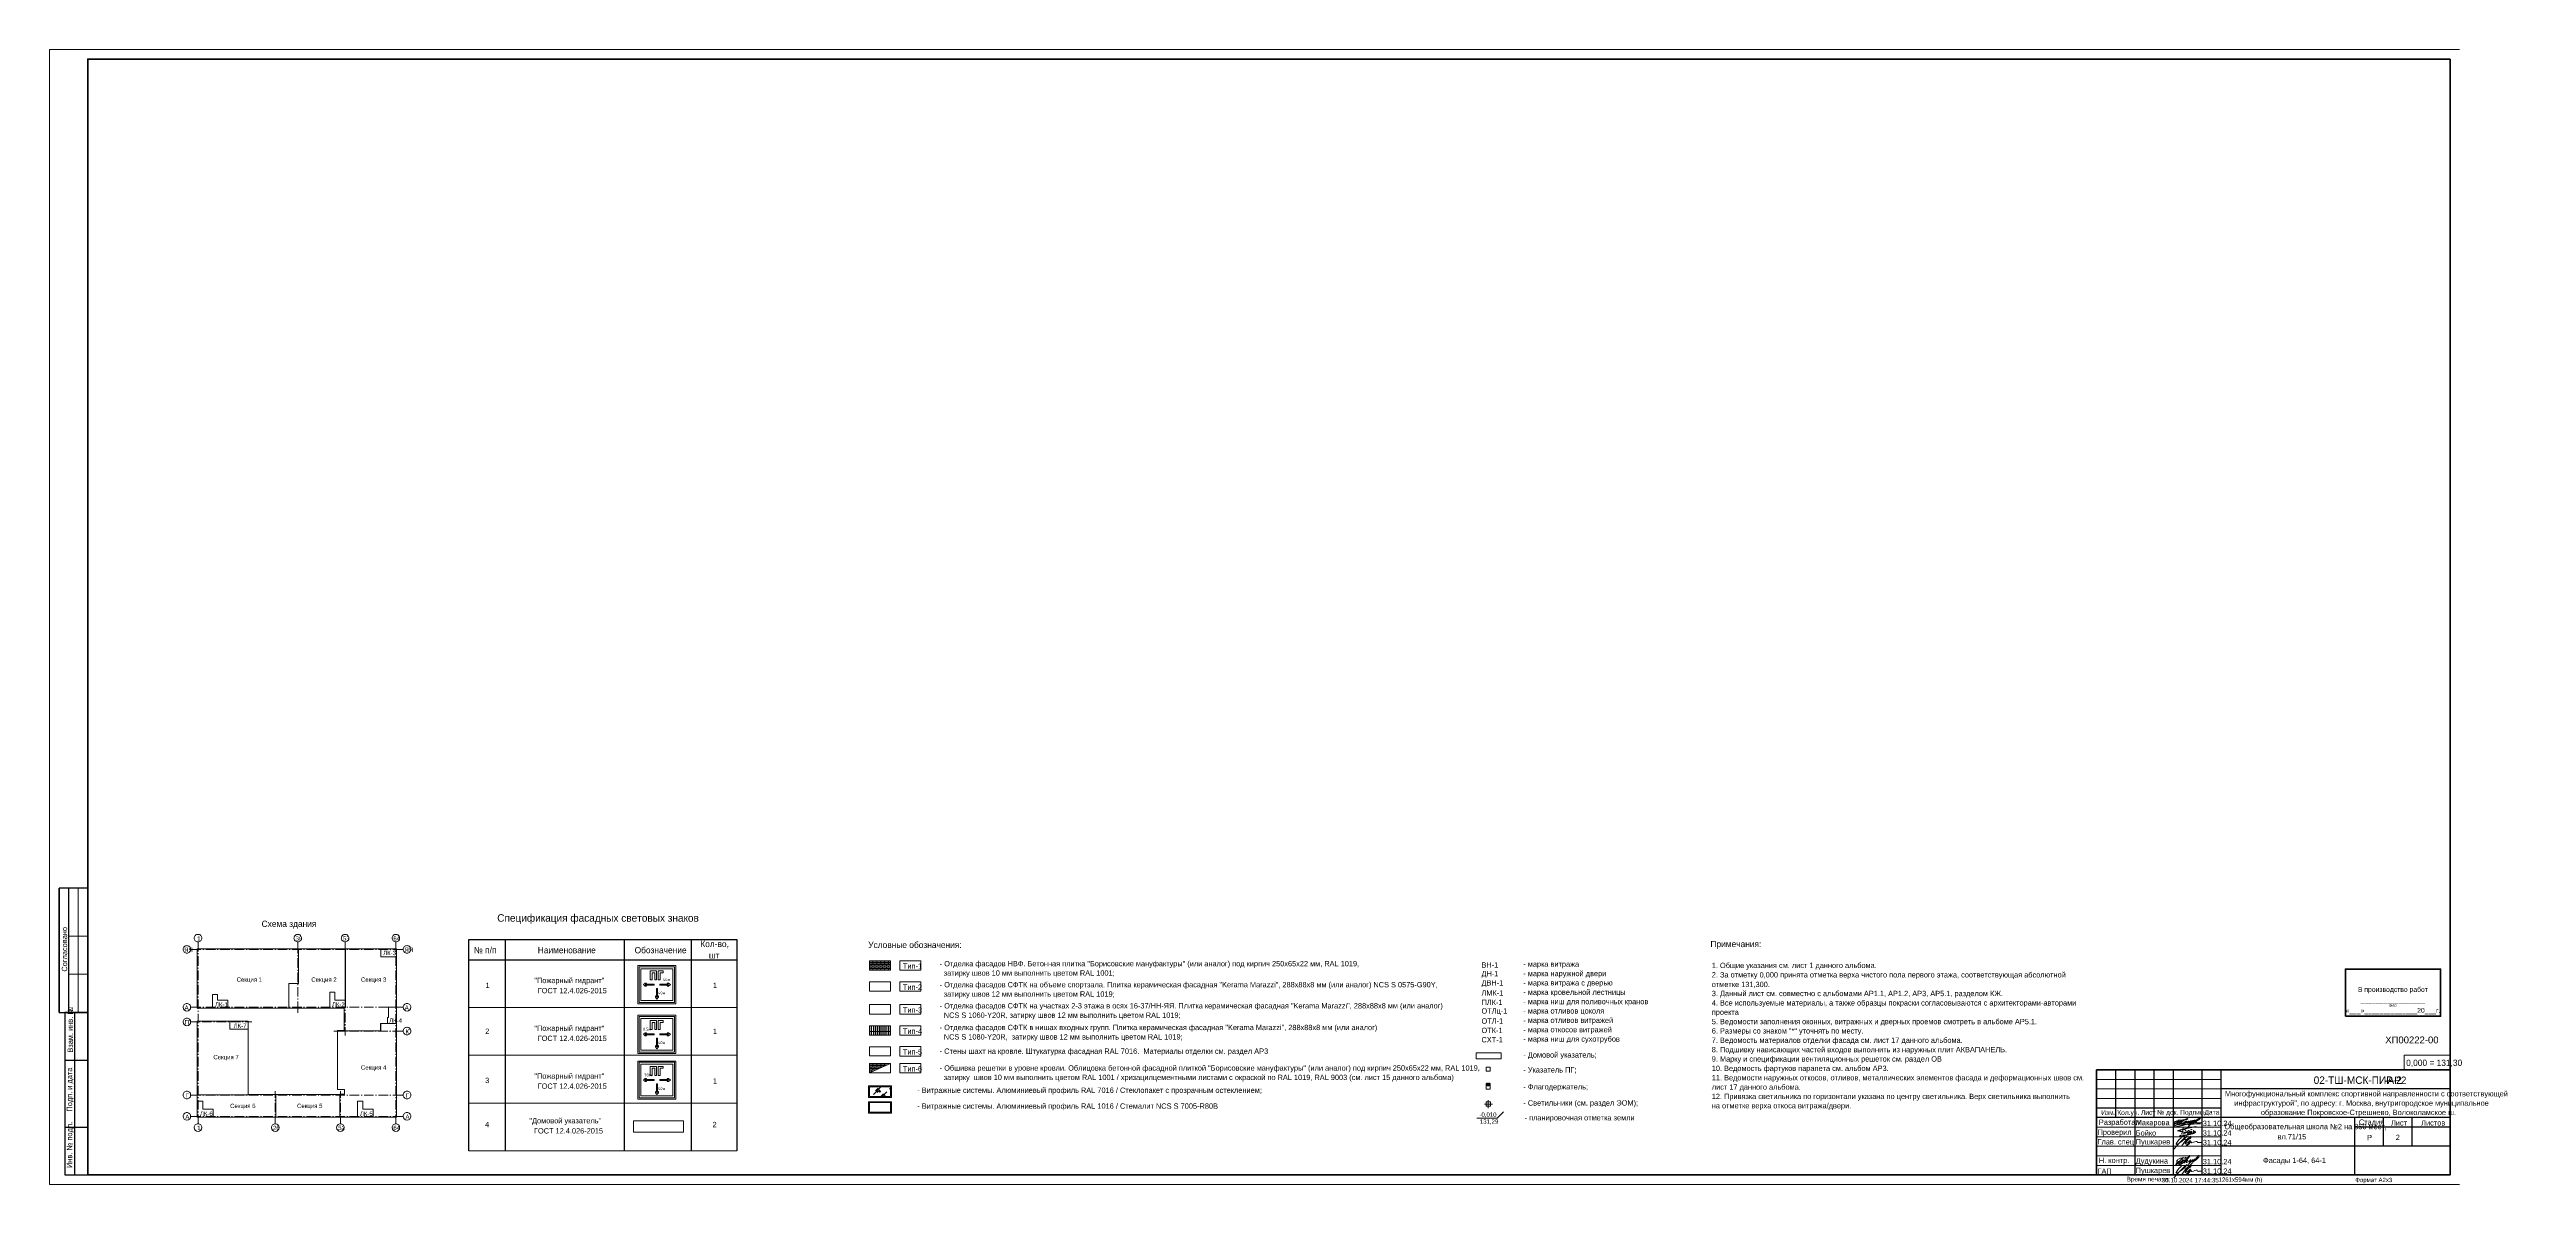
# Model space of a CAD drawing. Header units: millimetres. Extents: x 2294 to 908349, y -83289 to 219220.
# Drawn here: x 306946 to 436524, y 157993 to 217383 of the extents above; entities that cross this region are included whole.
import ezdxf

# ---------------------------------------------------------------- set-up
doc = ezdxf.new("R2010")
doc.units = ezdxf.units.MM
doc.layers.add('PDF _Геометрия', color=7, linetype='Continuous')
doc.layers.add('PDF _Текст', color=7, linetype='Continuous')
doc.styles.add('PDF Arial-BoldMT', font='arial.ttf')
doc.styles.add('PDF ArialMT', font='arial.ttf')
doc.styles.add('PDF ISOCPEUR', font='isocpeur.ttf')

msp = doc.modelspace()

# ---------------------------------------------------------------- linework, layer by layer
at = {"layer": 'PDF _Геометрия', "lineweight": 18}
msp.add_lwpolyline([(433019.2, 217382.7), (306946, 217382.7), (306946, 157992.9), (433019.2, 157992.9)], dxfattribs=at)
at = {"layer": 'PDF _Геометрия', "lineweight": 40}
msp.add_lwpolyline([(432532.4, 216883.2), (432532.4, 158492.4), (308944, 158492.4), (308944, 216883.2)], close=True, dxfattribs=at)
at = {"layer": 'PDF _Геометрия', "lineweight": 30}
for points in [[(308944, 173490.1), (307445.5, 173490.1), (307445.5, 166988.2), (308944, 166988.2), (307741.8, 166988.2), (307741.8, 158492.4), (308944, 158492.4)], [(307445.5, 166988.2), (307445.5, 173490.1)], [(307945, 173490.1), (307945, 166988.2)], [(328877.5, 159758.1), (328877.5, 170806.4), (342905.9, 170806.4), (342905.9, 159758.1)], [(328877.5, 169756.6), (342905.9, 169756.6)], [(330778.2, 170806.4), (330778.2, 159758.1)], [(337005, 170806.4), (337005, 159758.1)], [(340505.7, 170806.4), (340505.7, 159758.1)], [(308245.6, 166988.2), (308245.6, 158492.4)], [(307741.8, 164490.7), (308944, 164490.7)], [(415033, 163991.2), (415033, 161489.4)], [(416032, 163991.2), (416032, 158492.4)], [(417031, 163991.2), (417031, 161489.4)], [(418034.2, 163991.2), (418034.2, 158492.4)], [(419532.7, 163991.2), (419532.7, 158492.4)], [(420531.7, 163991.2), (420531.7, 158492.4)], [(420531.7, 161988.9), (414034, 161988.9)], [(432532.4, 162992.1), (420531.7, 162992.1)], [(307741.8, 160989.9), (308944, 160989.9)], [(432532.4, 161489.4), (420531.7, 161489.4), (414034, 161489.4)], [(427533.2, 161489.4), (427533.2, 158492.4)], [(432532.4, 160989.9), (427533.2, 160989.9)], [(429031.7, 161489.4), (429031.7, 160989.9), (429031.7, 159990.9)], [(430530.2, 161489.4), (430530.2, 160989.9), (430530.2, 159990.9)], [(432532.4, 159990.9), (420531.7, 159990.9)]]:
    msp.add_lwpolyline(points, dxfattribs=at)
at = {"layer": 'PDF _Геометрия', "lineweight": 9}
for points in [[(308444.5, 173490.1), (308444.5, 166988.2)], [(308944, 173490.1), (308944, 166988.2)], [(307945, 170988.4), (308944, 170988.4)], [(314328.5, 170289.9), (314866.1, 170289.9)], [(314713.7, 170192.6), (314713.7, 170679.4)], [(314713.7, 170036), (314713.7, 170091)], [(314713.7, 169439.1), (314713.7, 169938.6)], [(314967.7, 170289.9), (315018.5, 170289.9)], [(315120.1, 170289.9), (315619.6, 170289.9)], [(315721.2, 170289.9), (315772, 170289.9)], [(315873.6, 170289.9), (316373.1, 170289.9)], [(316470.4, 170289.9), (316525.4, 170289.9)], [(316627, 170289.9), (317126.5, 170289.9)], [(317223.9, 170289.9), (317278.9, 170289.9)], [(317376.3, 170289.9), (317880, 170289.9)], [(317977.4, 170289.9), (318032.4, 170289.9)], [(318129.8, 170289.9), (318629.3, 170289.9)], [(318730.9, 170289.9), (318785.9, 170289.9)], [(318883.3, 170289.9), (319382.8, 170289.9)], [(319484.4, 170289.9), (319535.1, 170289.9)], [(319636.7, 170289.9), (320136.2, 170289.9)], [(319933.1, 170086.8), (319933.1, 170679.4)], [(319933.1, 169934.4), (319933.1, 169985.2)], [(319933.1, 169333.3), (319933.1, 169832.8)], [(320237.8, 170289.9), (320288.6, 170289.9)], [(320390.2, 170289.9), (320889.7, 170289.9)], [(320991.3, 170289.9), (321042.1, 170289.9)], [(321143.7, 170289.9), (321643.2, 170289.9)], [(321740.6, 170289.9), (321795.6, 170289.9)], [(321897.2, 170289.9), (322396.7, 170289.9)], [(322405.2, 170239.1), (322405.2, 170679.4)], [(322405.2, 170086.8), (322405.2, 170137.6)], [(322405.2, 169485.7), (322405.2, 169985.2)], [(322494.1, 170289.9), (322549.1, 170289.9)], [(322646.4, 170289.9), (323150.2, 170289.9)], [(323247.5, 170289.9), (323302.6, 170289.9)], [(323399.9, 170289.9), (323899.4, 170289.9)], [(324001, 170289.9), (324051.8, 170289.9)], [(324153.4, 170289.9), (324652.9, 170289.9)], [(324754.5, 170289.9), (324805.3, 170289.9)], [(324906.9, 170289.9), (325444.5, 170289.9)], [(325059.3, 170192.6), (325059.3, 170679.4)], [(325059.3, 170036), (325059.3, 170091)], [(325059.3, 169439.1), (325059.3, 169938.6)], [(307945, 168990.4), (308944, 168990.4)], [(314713.7, 169286.7), (314713.7, 169337.5)], [(314713.7, 168685.6), (314713.7, 169185.1)], [(314713.7, 168533.2), (314713.7, 168584)], [(319933.1, 169180.9), (319933.1, 169231.7)], [(319933.1, 168579.8), (319933.1, 169079.3)], [(319933.1, 168427.4), (319933.1, 168478.2)], [(322405.2, 169333.3), (322405.2, 169384.1)], [(322405.2, 168732.2), (322405.2, 169231.7)], [(322405.2, 168579.8), (322405.2, 168634.8)], [(322405.2, 167978.7), (322405.2, 168478.2)], [(325059.3, 169286.7), (325059.3, 169337.5)], [(325059.3, 168685.6), (325059.3, 169185.1)], [(325059.3, 168533.2), (325059.3, 168584)], [(314328.5, 167263.3), (314866.1, 167263.3)], [(314713.7, 167932.1), (314713.7, 168431.6)], [(314713.7, 167779.7), (314713.7, 167830.5)], [(314713.7, 167178.6), (314713.7, 167678.1)], [(314967.7, 167263.3), (315018.5, 167263.3)], [(315120.1, 167263.3), (315619.6, 167263.3)], [(315721.2, 167263.3), (315772, 167263.3)], [(315873.6, 167263.3), (316373.1, 167263.3)], [(316470.4, 167263.3), (316525.4, 167263.3)], [(316627, 167263.3), (317126.5, 167263.3)], [(317223.9, 167263.3), (317278.9, 167263.3)], [(317376.3, 167263.3), (317880, 167263.3)], [(317977.4, 167263.3), (318032.4, 167263.3)], [(318129.8, 167263.3), (318629.3, 167263.3)], [(318730.9, 167263.3), (318785.9, 167263.3)], [(318883.3, 167263.3), (319382.8, 167263.3)], [(319484.4, 167263.3), (319535.1, 167263.3)], [(319636.7, 167263.3), (320136.2, 167263.3)], [(319933.1, 167826.3), (319933.1, 168325.8)], [(319933.1, 167673.9), (319933.1, 167728.9)], [(319933.1, 166979.7), (319933.1, 167572.3)], [(320237.8, 167263.3), (320288.6, 167263.3)], [(320390.2, 167263.3), (320889.7, 167263.3)], [(320991.3, 167263.3), (321042.1, 167263.3)], [(321143.7, 167263.3), (321643.2, 167263.3)], [(321740.6, 167263.3), (321795.6, 167263.3)], [(321897.2, 167263.3), (322396.7, 167263.3)], [(322405.2, 167826.3), (322405.2, 167881.3)], [(322405.2, 167225.2), (322405.2, 167728.9)], [(322494.1, 167263.3), (322549.1, 167263.3)], [(322646.4, 167263.3), (323150.2, 167263.3)], [(323247.5, 167263.3), (323302.6, 167263.3)], [(323399.9, 167263.3), (323899.4, 167263.3)], [(324001, 167263.3), (324051.8, 167263.3)], [(324153.4, 167263.3), (324652.9, 167263.3)], [(324754.5, 167263.3), (324805.3, 167263.3)], [(324906.9, 167263.3), (325444.5, 167263.3)], [(325059.3, 167932.1), (325059.3, 168431.6)], [(325059.3, 167779.7), (325059.3, 167830.5)], [(325059.3, 167178.6), (325059.3, 167678.1)], [(328877.5, 167259.1), (342905.9, 167259.1)], [(314328.5, 166497.1), (314671.4, 166497.1)], [(314713.7, 167026.3), (314713.7, 167081.3)], [(314713.7, 166425.2), (314713.7, 166924.7)], [(314713.7, 166272.8), (314713.7, 166327.8)], [(314713.7, 165675.9), (314713.7, 166175.4)], [(314773, 166497.1), (314823.8, 166497.1)], [(314925.3, 166497.1), (315424.8, 166497.1)], [(315522.2, 166497.1), (315577.2, 166497.1)], [(315678.8, 166497.1), (316178.3, 166497.1)], [(316275.7, 166497.1), (316330.7, 166497.1)], [(316428.1, 166497.1), (316931.8, 166497.1)], [(317029.2, 166497.1), (317084.2, 166497.1)], [(317181.6, 166497.1), (317528.7, 166497.1)], [(321825.2, 166018.8), (322379.8, 166018.8)], [(322405.2, 167072.8), (322405.2, 167127.8)], [(322405.2, 166476), (322405.2, 166975.5)], [(322405.2, 166319.3), (322405.2, 166374.4)], [(322405.2, 165781.7), (322405.2, 166222)], [(322481.4, 166018.8), (322532.2, 166018.8)], [(322633.7, 166018.8), (323133.2, 166018.8)], [(323234.8, 166018.8), (323285.6, 166018.8)], [(323387.2, 166018.8), (323886.7, 166018.8)], [(323988.3, 166018.8), (324039.1, 166018.8)], [(324140.7, 166018.8), (324640.2, 166018.8)], [(324737.6, 166018.8), (324792.6, 166018.8)], [(324890, 166018.8), (325444.5, 166018.8)], [(325059.3, 167026.3), (325059.3, 167081.3)], [(325059.3, 166425.2), (325059.3, 166924.7)], [(325059.3, 166272.8), (325059.3, 166327.8)], [(325059.3, 165675.9), (325059.3, 166175.4)], [(314713.7, 165519.3), (314713.7, 165574.3)], [(314713.7, 164922.4), (314713.7, 165421.9)], [(314713.7, 164770), (314713.7, 164820.8)], [(314713.7, 164168.9), (314713.7, 164668.4)], [(325059.3, 165519.3), (325059.3, 165574.3)], [(325059.3, 164922.4), (325059.3, 165421.9)], [(325059.3, 164770), (325059.3, 164820.8)], [(325059.3, 164168.9), (325059.3, 164668.4)], [(328877.5, 164757.3), (342905.9, 164757.3)], [(381579.1, 164863.2), (381574.9, 164858.9), (381570.6, 164850.5), (381570.6, 164837.8), (381570.6, 164609.2), (381570.6, 164600.7), (381574.9, 164592.2), (381579.1, 164583.8)], [(381579.1, 164837.8), (381579.1, 164609.2)], [(382836.3, 164875.9), (381604.5, 164875.9)], [(381604.5, 164575.3), (382836.3, 164575.3)], [(432532.4, 164990.2), (432532.4, 163991.2), (431533.4, 163991.2)], [(314713.7, 164016.5), (314713.7, 164067.3)], [(314713.7, 163415.5), (314713.7, 163915)], [(314713.7, 163263.1), (314713.7, 163313.9)], [(325059.3, 164016.5), (325059.3, 164067.3)], [(325059.3, 163415.5), (325059.3, 163915)], [(325059.3, 163263.1), (325059.3, 163313.9)], [(382125.2, 163280), (382108.2, 163280), (382108.2, 162983.7), (382307.2, 162983.7), (382307.2, 163280), (382294.5, 163280)], [(382120.9, 163284.2), (382154.8, 163165.7), (382154.8, 163161.5), (382159, 163157.2), (382163.3, 163157.2), (382163.3, 163153), (382167.5, 163153), (382171.7, 163153), (382176, 163153), (382180.2, 163157.2), (382180.2, 163161.5), (382184.4, 163161.5), (382184.4, 163165.7), (382184.4, 163169.9), (382184.4, 163174.2), (382150.6, 163292.7)], [(382192.9, 163280), (382154.8, 163280)], [(382192.9, 163288.5), (382192.9, 163169.9), (382192.9, 163165.7), (382197.1, 163161.5), (382197.1, 163157.2), (382201.4, 163153), (382205.6, 163153), (382209.8, 163153), (382214.1, 163153), (382218.3, 163157.2), (382222.5, 163161.5), (382222.5, 163165.7), (382222.5, 163169.9), (382222.5, 163288.5)], [(382260.6, 163280), (382222.5, 163280)], [(382264.9, 163292.7), (382235.2, 163174.2), (382235.2, 163169.9), (382235.2, 163165.7), (382235.2, 163161.5), (382239.5, 163157.2), (382243.7, 163153), (382247.9, 163153), (382252.2, 163153), (382256.4, 163157.2), (382260.6, 163157.2), (382260.6, 163161.5), (382264.9, 163165.7), (382294.5, 163284.2)], [(420531.7, 163491.6), (414034, 163491.6)], [(314713.7, 162662), (314713.7, 163161.5)], [(314713.7, 162509.6), (314713.7, 162560.4)], [(314713.7, 161908.5), (314713.7, 162408)], [(314967.7, 162674.7), (315018.5, 162674.7)], [(315120.1, 162674.7), (315619.6, 162674.7)], [(315721.2, 162674.7), (315772, 162674.7)], [(315873.6, 162674.7), (316373.1, 162674.7)], [(316470.4, 162674.7), (316525.4, 162674.7)], [(316627, 162674.7), (317126.5, 162674.7)], [(317223.9, 162674.7), (317278.9, 162674.7)], [(317376.3, 162674.7), (317880, 162674.7)], [(317977.4, 162674.7), (318032.4, 162674.7)], [(318129.8, 162674.7), (318629.3, 162674.7)], [(318730.9, 162674.7), (318785.9, 162674.7)], [(318752, 162522.3), (318752, 162869.4)], [(318752, 162369.9), (318752, 162420.7)], [(318752, 161768.8), (318752, 162268.3)], [(318883.3, 162674.7), (319382.8, 162674.7)], [(319484.4, 162674.7), (319535.1, 162674.7)], [(319636.7, 162674.7), (320136.2, 162674.7)], [(320237.8, 162674.7), (320288.6, 162674.7)], [(320390.2, 162674.7), (320889.7, 162674.7)], [(320991.3, 162674.7), (321042.1, 162674.7)], [(321143.7, 162674.7), (321643.2, 162674.7)], [(321740.6, 162674.7), (321795.6, 162674.7)], [(321897.2, 162674.7), (322396.7, 162674.7)], [(322159.6, 162522.3), (322159.6, 162869.4)], [(322159.6, 162369.9), (322159.6, 162420.7)], [(322159.6, 161768.8), (322159.6, 162268.3)], [(322494.1, 162674.7), (322549.1, 162674.7)], [(322646.4, 162674.7), (323150.2, 162674.7)], [(323247.5, 162674.7), (323302.6, 162674.7)], [(323399.9, 162674.7), (323899.4, 162674.7)], [(324001, 162674.7), (324051.8, 162674.7)], [(324153.4, 162674.7), (324652.9, 162674.7)], [(324754.5, 162674.7), (324805.3, 162674.7)], [(324906.9, 162674.7), (325444.5, 162674.7)], [(325059.3, 162662), (325059.3, 163161.5)], [(325059.3, 162509.6), (325059.3, 162560.4)], [(325059.3, 161908.5), (325059.3, 162408)], [(328877.5, 162255.6), (342905.9, 162255.6)], [(349839.6, 163064.1), (349877.7, 163102.2)], [(349958.1, 163085.3), (349975.1, 163102.2)], [(350042.8, 162704.3), (350440.7, 163102.2)], [(350157.1, 162886.3), (350301, 163026)], [(350241.8, 162801.7), (350381.5, 162945.6)], [(350339.1, 162852.5), (350440.7, 162852.5)], [(350389.9, 162903.3), (350389.9, 162801.7)], [(350440.7, 162602.7), (350580.4, 162742.4)], [(350508.4, 162602.7), (350749.7, 162844)], [(350605.8, 162602.7), (350665.1, 162662)], [(350889.4, 162983.7), (350940.2, 163038.7)], [(382006.6, 162196.3), (382425.7, 162196.3)], [(382167.5, 163229.2), (382171.7, 163250.4), (382176, 163254.6), (382171.7, 163254.6), (382171.7, 163258.8), (382167.5, 163258.8), (382163.3, 163254.6), (382163.3, 163250.4)], [(382214.1, 162399.5), (382214.1, 161980.4)], [(382256.4, 163250.4), (382252.2, 163254.6), (382252.2, 163258.8), (382247.9, 163258.8), (382243.7, 163258.8), (382243.7, 163254.6), (382243.7, 163250.4), (382247.9, 163229.2)], [(420531.7, 162992.1), (414034, 162992.1)], [(420531.7, 162488.4), (414034, 162488.4)], [(314328.5, 161552.9), (314866.1, 161552.9)], [(314713.7, 161756.1), (314713.7, 161811.1)], [(314713.7, 161167.7), (314713.7, 161658.7)], [(314967.7, 161552.9), (315018.5, 161552.9)], [(315120.1, 161552.9), (315619.6, 161552.9)], [(315721.2, 161552.9), (315772, 161552.9)], [(315873.6, 161552.9), (316373.1, 161552.9)], [(316470.4, 161552.9), (316525.4, 161552.9)], [(316627, 161552.9), (317126.5, 161552.9)], [(317223.9, 161552.9), (317278.9, 161552.9)], [(317376.3, 161552.9), (317880, 161552.9)], [(317977.4, 161552.9), (318032.4, 161552.9)], [(318129.8, 161552.9), (318629.3, 161552.9)], [(318730.9, 161552.9), (318785.9, 161552.9)], [(318752, 161616.4), (318752, 161667.2)], [(318752, 161167.7), (318752, 161514.8)], [(318883.3, 161552.9), (319382.8, 161552.9)], [(319484.4, 161552.9), (319535.1, 161552.9)], [(319636.7, 161552.9), (320136.2, 161552.9)], [(320237.8, 161552.9), (320288.6, 161552.9)], [(320390.2, 161552.9), (320889.7, 161552.9)], [(320991.3, 161552.9), (321042.1, 161552.9)], [(321143.7, 161552.9), (321643.2, 161552.9)], [(321740.6, 161552.9), (321795.6, 161552.9)], [(321897.2, 161552.9), (322396.7, 161552.9)], [(322159.6, 161616.4), (322159.6, 161667.2)], [(322159.6, 161167.7), (322159.6, 161514.8)], [(322494.1, 161552.9), (322549.1, 161552.9)], [(322646.4, 161552.9), (323150.2, 161552.9)], [(323247.5, 161552.9), (323302.6, 161552.9)], [(323399.9, 161552.9), (323899.4, 161552.9)], [(324001, 161552.9), (324051.8, 161552.9)], [(324153.4, 161552.9), (324652.9, 161552.9)], [(324754.5, 161552.9), (324805.3, 161552.9)], [(324906.9, 161552.9), (325444.5, 161552.9)], [(325059.3, 161756.1), (325059.3, 161811.1)], [(325059.3, 161167.7), (325059.3, 161658.7)], [(340052.8, 161324.3), (340035.9, 161328.6), (337576.4, 161328.6), (337559.5, 161324.3)], [(382696.6, 161468.2), (381621.4, 161468.2)], [(383005.6, 161802.7), (382696.6, 161472.5)], [(420531.7, 160989.9), (414034, 160989.9)], [(328877.5, 159758.1), (342905.9, 159758.1)], [(420531.7, 160490.4), (414034, 160490.4)], [(420531.7, 159990.9), (414034, 159990.9)], [(420531.7, 159491.4), (414034, 159491.4)], [(420531.7, 158991.9), (414034, 158991.9)]]:
    msp.add_lwpolyline(points, dxfattribs=at)
for points in [[(314713.7, 171081.5, 0.41489362), (314514.7, 170882.6, 0.41489362), (314713.7, 170683.6, 0.41489362), (314912.6, 170882.6, 0.41489362)], [(319933.1, 171081.5, 0.41489362), (319734.1, 170882.6, 0.41489362), (319933.1, 170683.6, 0.41489362), (320132, 170882.6, 0.41489362)], [(322409.4, 171081.5, 0.41489362), (322210.4, 170882.6, 0.41489362), (322409.4, 170683.6, 0.41489362), (322608.4, 170882.6, 0.41489362)], [(325063.5, 171081.5, 0.41489362), (324864.6, 170882.6, 0.41489362), (325063.5, 170683.6, 0.41489362), (325262.5, 170882.6, 0.41489362)], [(314129.5, 170493.1, 0.41489362), (313930.6, 170294.2, 0.41489362), (314129.5, 170095.2, 0.41489362), (314328.5, 170294.2, 0.41489362)], [(325647.7, 170493.1, 0.41489362), (325448.7, 170294.2, 0.41489362), (325647.7, 170095.2, 0.41489362), (325846.6, 170294.2, 0.41489362)], [(325647.7, 166217.7, 0.41489362), (325448.7, 166018.8, 0.41489362), (325647.7, 165819.8, 0.41489362), (325846.6, 166018.8, 0.41489362)], [(325647.7, 162873.6, 0.41489362), (325448.7, 162674.7, 0.41489362), (325647.7, 162475.7, 0.41489362), (325846.6, 162674.7, 0.41489362)]]:
    msp.add_lwpolyline(points, format="xyb", close=True, dxfattribs=at)
for points in [[(314675.6, 170328), (314675.6, 167225.2), (319467.4, 167225.2), (319467.4, 168516.3), (319962.7, 168516.3), (319962.7, 170328)], [(322362.8, 167225.2), (322362.8, 167250.6), (322417.9, 167250.6), (322417.9, 170328), (319966.9, 170328), (319966.9, 168512.1), (319471.7, 168512.1), (319471.7, 167225.2)], [(325097.4, 170328), (322422.1, 170328), (322422.1, 167246.4), (322367.1, 167246.4), (322367.1, 166031.5), (324267.7, 166031.5), (324267.7, 166416.7), (325097.4, 166416.7)], [(324271.9, 170328), (324271.9, 169913.2), (325097.4, 169913.2), (325097.4, 170328)], [(339714.1, 169451.8), (337716.1, 169451.8), (337716.1, 167453.8), (339714.1, 167453.8)], [(339642.2, 169384.1), (337783.9, 169384.1), (337783.9, 167521.5), (339642.2, 167521.5)], [(339544.8, 169282.5), (339544.8, 167623.1), (337885.5, 167623.1), (337885.5, 169282.5)], [(338114, 168478.2), (338177.5, 168533.2), (338109.8, 168533.2), (338012.5, 168452.8), (338109.8, 168372.4), (338177.5, 168372.4), (338114, 168427.4), (338571.2, 168427.4), (338571.2, 168478.2)], [(338706.7, 169172.4), (338372.3, 169172.4), (338372.3, 168702.5), (338469.6, 168702.5), (338469.6, 169075.1), (338605.1, 169075.1), (338605.1, 168702.5), (338706.7, 168702.5)], [(339041.1, 169172.4), (338791.3, 169172.4), (338791.3, 168702.5), (338892.9, 168702.5), (338892.9, 169075.1), (339041.1, 169075.1)], [(339324.7, 168478.2), (338867.5, 168478.2), (338867.5, 168427.4), (339324.7, 168427.4), (339261.2, 168372.4), (339328.9, 168372.4), (339426.3, 168452.8), (339328.9, 168533.2), (339261.2, 168533.2)], [(350944.5, 169701.5), (349843.9, 169701.5), (349843.9, 169202), (350944.5, 169202)], [(349843.9, 168601), (349843.9, 168101.5), (350944.5, 168101.5), (350944.5, 168601)], [(352523.4, 169701.5), (352523.4, 169202), (351427, 169202), (351427, 169701.5)], [(352523.4, 168601), (352523.4, 168101.5), (351427, 168101.5), (351427, 168601)], [(315733.9, 167644.3), (315733.9, 167936.4), (315475.6, 167936.4), (315475.6, 167225.2), (316275.7, 167225.2), (316275.7, 167644.3)], [(321871.8, 167644.3), (321871.8, 168050.7), (321617.8, 168050.7), (321617.8, 167225.2), (322362.8, 167225.2), (322362.8, 167250.6), (322417.9, 167250.6), (322417.9, 167644.3)], [(324682.5, 167276), (324682.5, 166734.2), (324631.8, 166734.2), (324631.8, 166416.7), (325097.4, 166416.7), (325097.4, 167276)], [(338744.8, 167796.7), (338744.8, 168253.8), (338694, 168253.8), (338694, 167796.7), (338638.9, 167860.2), (338638.9, 167792.4), (338719.4, 167695.1), (338799.8, 167792.4), (338799.8, 167860.2)], [(349843.9, 167403), (349843.9, 166903.5), (350944.5, 166903.5), (350944.5, 167403)], [(352523.4, 167403), (352523.4, 166903.5), (351427, 166903.5), (351427, 167403)], [(314675.6, 162687.4), (317329.7, 162687.4), (317329.7, 166531), (314675.6, 166531)], [(316381.5, 166531), (316381.5, 166116.1), (317329.7, 166116.1), (317329.7, 166531)], [(322362.8, 166031.5), (322362.8, 166048.4), (322003, 166048.4), (322003, 162954.1), (322371.3, 162954.1), (322371.3, 162712.8), (322138.5, 162712.8), (322138.5, 161519), (325097.4, 161519), (325097.4, 166416.7), (324271.9, 166416.7), (324271.9, 166031.5)], [(339714.1, 166852.7), (337716.1, 166852.7), (337716.1, 164854.7), (339714.1, 164854.7)], [(339642.2, 166785), (337783.9, 166785), (337783.9, 164922.4), (339642.2, 164922.4)], [(339544.8, 166683.4), (339544.8, 165024), (337885.5, 165024), (337885.5, 166683.4)], [(338114, 165879.1), (338177.5, 165934.1), (338109.8, 165934.1), (338012.5, 165853.7), (338109.8, 165773.3), (338177.5, 165773.3), (338114, 165828.3), (338571.2, 165828.3), (338571.2, 165879.1)], [(338706.7, 166573.3), (338372.3, 166573.3), (338372.3, 166103.4), (338469.6, 166103.4), (338469.6, 166476), (338605.1, 166476), (338605.1, 166103.4), (338706.7, 166103.4)], [(339041.1, 166573.3), (338791.3, 166573.3), (338791.3, 166103.4), (338892.9, 166103.4), (338892.9, 166476), (339041.1, 166476)], [(339324.7, 165879.1), (338867.5, 165879.1), (338867.5, 165828.3), (339324.7, 165828.3), (339261.2, 165773.3), (339328.9, 165773.3), (339426.3, 165853.7), (339328.9, 165934.1), (339261.2, 165934.1)], [(349843.9, 166302.4), (349843.9, 165802.9), (350944.5, 165802.9), (350944.5, 166302.4)], [(352523.4, 166302.4), (352523.4, 165802.9), (351427, 165802.9), (351427, 166302.4)], [(338744.8, 165197.6), (338744.8, 165654.7), (338694, 165654.7), (338694, 165197.6), (338638.9, 165261.1), (338638.9, 165193.3), (338719.4, 165096), (338799.8, 165193.3), (338799.8, 165261.1)], [(350944.5, 165201.8), (349843.9, 165201.8), (349843.9, 164731.9), (350944.5, 164731.9)], [(352523.4, 165214.5), (352523.4, 164715), (351427, 164715), (351427, 165214.5)], [(382878.7, 164875.9), (381579.1, 164875.9), (381579.1, 164575.3), (382878.7, 164575.3)], [(430132.3, 164757.3), (432532.4, 164757.3), (432532.4, 163991.2), (430132.3, 163991.2)], [(339714.1, 164452.6), (337716.1, 164452.6), (337716.1, 162454.5), (339714.1, 162454.5)], [(339642.2, 164384.8), (337783.9, 164384.8), (337783.9, 162522.3), (339642.2, 162522.3)], [(339544.8, 164283.2), (339544.8, 162623.9), (337885.5, 162623.9), (337885.5, 164283.2)], [(338114, 163479), (338177.5, 163534), (338109.8, 163534), (338012.5, 163453.6), (338109.8, 163373.1), (338177.5, 163373.1), (338114, 163428.2), (338571.2, 163428.2), (338571.2, 163479)], [(338706.7, 164173.2), (338372.3, 164173.2), (338372.3, 163703.3), (338469.6, 163703.3), (338469.6, 164075.8), (338605.1, 164075.8), (338605.1, 163703.3), (338706.7, 163703.3)], [(339041.1, 164173.2), (338791.3, 164173.2), (338791.3, 163703.3), (338892.9, 163703.3), (338892.9, 164075.8), (339041.1, 164075.8)], [(339324.7, 163479), (338867.5, 163479), (338867.5, 163428.2), (339324.7, 163428.2), (339261.2, 163373.1), (339328.9, 163373.1), (339426.3, 163453.6), (339328.9, 163534), (339261.2, 163534)], [(350944.5, 164329.8), (349843.9, 164329.8), (349843.9, 163830.3)], [(349843.9, 163830.3), (350944.5, 163830.3), (350944.5, 164329.8)], [(352523.4, 164329.8), (352523.4, 163830.3), (351427, 163830.3), (351427, 164329.8)], [(382307.2, 164126.6), (382108.2, 164126.6), (382108.2, 163927.7), (382307.2, 163927.7)], [(382108.2, 163927.7), (382307.2, 163927.7), (382307.2, 164126.6), (382108.2, 164126.6)], [(382137.9, 163305.4), (382133.6, 163301.2), (382129.4, 163301.2), (382125.2, 163296.9), (382125.2, 163292.7), (382120.9, 163288.5), (382120.9, 163284.2), (382125.2, 163284.2), (382125.2, 163280), (382129.4, 163280), (382133.6, 163275.8), (382137.9, 163275.8), (382142.1, 163275.8), (382146.3, 163280), (382150.6, 163284.2), (382150.6, 163288.5), (382150.6, 163292.7), (382150.6, 163296.9), (382150.6, 163301.2), (382146.3, 163301.2), (382142.1, 163301.2)], [(382209.8, 163305.4), (382205.6, 163301.2), (382201.4, 163301.2), (382197.1, 163301.2), (382197.1, 163296.9), (382192.9, 163292.7), (382192.9, 163288.5), (382197.1, 163284.2), (382197.1, 163280), (382201.4, 163280), (382205.6, 163275.8), (382209.8, 163275.8), (382214.1, 163275.8), (382218.3, 163280), (382222.5, 163284.2), (382222.5, 163288.5), (382222.5, 163292.7), (382222.5, 163296.9), (382218.3, 163301.2), (382214.1, 163301.2)], [(382277.6, 163305.4), (382277.6, 163301.2), (382273.3, 163301.2), (382269.1, 163301.2), (382269.1, 163296.9), (382264.9, 163292.7), (382264.9, 163288.5), (382269.1, 163284.2), (382269.1, 163280), (382273.3, 163280), (382277.6, 163275.8), (382281.8, 163275.8), (382286, 163275.8), (382290.3, 163280), (382294.5, 163284.2), (382294.5, 163288.5), (382294.5, 163292.7), (382294.5, 163296.9), (382290.3, 163301.2), (382286, 163301.2), (382281.8, 163301.2)], [(314675.6, 162683.1), (314675.6, 161519), (318777.4, 161519), (318777.4, 162708.5), (317334, 162708.5), (317334, 162683.1)], [(314959.2, 161933.9), (314959.2, 162344.5), (314675.6, 162344.5), (314675.6, 161519), (315501, 161519), (315501, 161933.9)], [(322130, 162708.5), (318781.7, 162708.5), (318781.7, 161519), (322130, 161519)], [(323328, 161933.9), (323328, 162344.5), (323061.3, 162344.5), (323061.3, 161519), (323869.8, 161519), (323869.8, 161933.9)], [(338744.8, 162797.4), (338744.8, 163254.6), (338694, 163254.6), (338694, 162797.4), (338638.9, 162860.9), (338638.9, 162793.2), (338719.4, 162695.8), (338799.8, 162793.2), (338799.8, 162860.9)], [(350991, 162551.9), (350991, 163148.8), (349797.3, 163148.8), (349797.3, 162551.9)], [(350991, 161722.2), (350991, 162323.3), (349797.3, 162323.3), (349797.3, 161722.2)], [(350940.2, 162602.7), (350940.2, 163102.2), (349839.6, 163102.2), (349839.6, 162602.7)], [(350940.2, 161777.3), (350940.2, 162276.8), (349839.6, 162276.8), (349839.6, 161777.3)], [(382324.1, 162310.6), (382104, 162310.6), (382104, 162082), (382324.1, 162082)], [(340112.1, 161324.3), (337500.3, 161324.3), (337500.3, 160723.2), (340112.1, 160723.2)]]:
    msp.add_lwpolyline(points, close=True, dxfattribs=at)
at = {"layer": 'PDF _Геометрия', "color": 250, "lineweight": 9, "true_color": 0x424240}
for points in [[(349843.9, 169633.8), (350944.5, 169633.8)], [(349843.9, 169566.1), (350944.5, 169566.1)], [(349843.9, 169498.4), (350944.5, 169498.4)], [(349843.9, 169430.6), (350944.5, 169430.6)], [(349843.9, 169362.9), (350944.5, 169362.9)], [(349843.9, 169295.2), (350944.5, 169295.2)], [(349843.9, 169227.4), (350944.5, 169227.4)], [(349920.1, 169701.5), (349920.1, 169701.5)], [(349920.1, 169566.1), (349920.1, 169633.8)], [(349920.1, 169430.6), (349920.1, 169498.4)], [(349920.1, 169295.2), (349920.1, 169362.9)], [(349920.1, 169202), (349920.1, 169227.4)], [(350021.6, 169633.8), (350021.6, 169701.5)], [(350021.6, 169498.4), (350021.6, 169566.1)], [(350021.6, 169362.9), (350021.6, 169430.6)], [(350021.6, 169227.4), (350021.6, 169295.2)], [(350123.2, 169701.5), (350123.2, 169701.5)], [(350123.2, 169566.1), (350123.2, 169633.8)], [(350123.2, 169430.6), (350123.2, 169498.4)], [(350123.2, 169295.2), (350123.2, 169362.9)], [(350123.2, 169202), (350123.2, 169227.4)], [(350224.8, 169633.8), (350224.8, 169701.5)], [(350224.8, 169498.4), (350224.8, 169566.1)], [(350224.8, 169362.9), (350224.8, 169430.6)], [(350224.8, 169227.4), (350224.8, 169295.2)], [(350326.4, 169701.5), (350326.4, 169701.5)], [(350326.4, 169566.1), (350326.4, 169633.8)], [(350326.4, 169430.6), (350326.4, 169498.4)], [(350326.4, 169295.2), (350326.4, 169362.9)], [(350326.4, 169202), (350326.4, 169227.4)], [(350428, 169633.8), (350428, 169701.5)], [(350428, 169498.4), (350428, 169566.1)], [(350428, 169362.9), (350428, 169430.6)], [(350428, 169227.4), (350428, 169295.2)], [(350529.6, 169701.5), (350529.6, 169701.5)], [(350529.6, 169566.1), (350529.6, 169633.8)], [(350529.6, 169430.6), (350529.6, 169498.4)], [(350529.6, 169295.2), (350529.6, 169362.9)], [(350529.6, 169202), (350529.6, 169227.4)], [(350631.2, 169633.8), (350631.2, 169701.5)], [(350631.2, 169498.4), (350631.2, 169566.1)], [(350631.2, 169362.9), (350631.2, 169430.6)], [(350631.2, 169227.4), (350631.2, 169295.2)], [(350732.8, 169701.5), (350732.8, 169701.5)], [(350732.8, 169566.1), (350732.8, 169633.8)], [(350732.8, 169430.6), (350732.8, 169498.4)], [(350732.8, 169295.2), (350732.8, 169362.9)], [(350732.8, 169202), (350732.8, 169227.4)], [(350834.4, 169633.8), (350834.4, 169701.5)], [(350834.4, 169498.4), (350834.4, 169566.1)], [(350834.4, 169362.9), (350834.4, 169430.6)], [(350834.4, 169227.4), (350834.4, 169295.2)], [(350936, 169701.5), (350936, 169701.5)], [(350936, 169566.1), (350936, 169633.8)], [(350936, 169430.6), (350936, 169498.4)], [(350936, 169295.2), (350936, 169362.9)], [(350936, 169202), (350936, 169227.4)], [(349843.9, 164262.1), (350796.3, 164262.1)], [(349843.9, 164194.3), (350648.1, 164194.3)], [(349843.9, 164126.6), (350495.7, 164126.6)], [(349843.9, 164058.9), (350347.6, 164058.9)], [(349843.9, 163991.2), (350199.4, 163991.2)], [(349843.9, 163923.4), (350047, 163923.4)], [(349843.9, 163855.7), (349898.9, 163855.7)], [(349920.1, 164329.8), (349920.1, 164329.8)], [(349920.1, 164194.3), (349920.1, 164262.1)], [(349920.1, 164058.9), (349920.1, 164126.6)], [(349920.1, 163923.4), (349920.1, 163991.2)], [(350021.6, 164262.1), (350021.6, 164329.8)], [(350021.6, 164126.6), (350021.6, 164194.3)], [(350021.6, 163991.2), (350021.6, 164058.9)], [(350021.6, 163910.7), (350021.6, 163923.4)], [(350123.2, 164329.8), (350123.2, 164329.8)], [(350123.2, 164194.3), (350123.2, 164262.1)], [(350123.2, 164058.9), (350123.2, 164126.6)], [(350123.2, 163957.3), (350123.2, 163991.2)], [(350224.8, 164262.1), (350224.8, 164329.8)], [(350224.8, 164126.6), (350224.8, 164194.3)], [(350224.8, 164003.8), (350224.8, 164058.9)], [(350326.4, 164329.8), (350326.4, 164329.8)], [(350326.4, 164194.3), (350326.4, 164262.1)], [(350326.4, 164058.9), (350326.4, 164126.6)], [(350428, 164262.1), (350428, 164329.8)], [(350428, 164126.6), (350428, 164194.3)], [(350529.6, 164329.8), (350529.6, 164329.8)], [(350529.6, 164194.3), (350529.6, 164262.1)], [(350631.2, 164262.1), (350631.2, 164329.8)], [(350631.2, 164185.9), (350631.2, 164194.3)], [(350732.8, 164329.8), (350732.8, 164329.8)], [(350732.8, 164232.4), (350732.8, 164262.1)], [(350834.4, 164279), (350834.4, 164329.8)], [(350936, 164329.8), (350936, 164329.8)]]:
    msp.add_lwpolyline(points, dxfattribs=at)
at = {"layer": 'PDF _Геометрия', "lineweight": 35}
msp.add_lwpolyline([(427056.3, 166798.8), (432030.1, 166798.8), (432030.1, 169268.1), (427056.3, 169268.1)], close=True, dxfattribs=at)
at = {"layer": 'PDF _Геометрия', "lineweight": 9}
for points in [[(314328.5, 167267.5, 0.41489362), (314129.5, 167466.5, 0.41489362), (313930.6, 167267.5)], [(325846.6, 167267.5, 0.41489362), (325647.7, 167466.5, 0.41489362), (325448.7, 167267.5)], [(314328.5, 166501.4, 0.41489362), (314129.5, 166700.3, 0.41489362), (313930.6, 166501.4)], [(314328.5, 162674.7, 0.41489362), (314129.5, 162873.6, 0.41489362), (313930.6, 162674.7, 0.41489362), (314129.5, 162475.7, 0.41489362), (314328.5, 162674.7), (314866.1, 162674.7)], [(314328.5, 161557.1, 0.41489362), (314129.5, 161756.1, 0.41489362), (313930.6, 161557.1)], [(314912.6, 160973, 0.41489362), (314713.7, 161171.9, 0.41489362), (314514.7, 160973)], [(322362.8, 160973, 0.41489362), (322163.9, 161171.9, 0.41489362), (321964.9, 160973)], [(325262.5, 160973, 0.41489362), (325063.5, 161171.9, 0.41489362), (324864.6, 160973)], [(325846.6, 161557.1, 0.41489362), (325647.7, 161756.1, 0.41489362), (325448.7, 161557.1)]]:
    msp.add_lwpolyline(points, format="xyb", dxfattribs=at)
at = {"layer": 'PDF _Геометрия', "color": 253, "lineweight": 9, "true_color": 0xada188}
for points in [[(349843.9, 166289.7), (349843.9, 166289.7)], [(349843.9, 166001.9), (349843.9, 166001.9)], [(349843.9, 165989.2), (349843.9, 165989.2)], [(349852.3, 166302.4), (349852.3, 166302.4)], [(349941.2, 165802.9), (349941.2, 165989.2), (349852.3, 165989.2), (349852.3, 165802.9)], [(349941.2, 166302.4), (349941.2, 166302.4)], [(349953.9, 166302.4), (349953.9, 166302.4)], [(350042.8, 165802.9), (350042.8, 165989.2), (349953.9, 165989.2), (349953.9, 165802.9)], [(350042.8, 166302.4), (350042.8, 166302.4)], [(350055.5, 166302.4), (350055.5, 166302.4)], [(350140.2, 165802.9), (350140.2, 165989.2), (350055.5, 165989.2), (350055.5, 165802.9)], [(350140.2, 166302.4), (350140.2, 166302.4)], [(350152.9, 166302.4), (350152.9, 166302.4)], [(350241.8, 165802.9), (350241.8, 165989.2), (350152.9, 165989.2), (350152.9, 165802.9)], [(350241.8, 166302.4), (350241.8, 166302.4)], [(350254.5, 166302.4), (350254.5, 166302.4)], [(350343.4, 165802.9), (350343.4, 165989.2), (350254.5, 165989.2), (350254.5, 165802.9)], [(350343.4, 166302.4), (350343.4, 166302.4)], [(350356.1, 166302.4), (350356.1, 166302.4)], [(350440.7, 165802.9), (350440.7, 165989.2), (350356.1, 165989.2), (350356.1, 165802.9)], [(350440.7, 166302.4), (350440.7, 166302.4)], [(350453.4, 166302.4), (350453.4, 166302.4)], [(350542.3, 165802.9), (350542.3, 165989.2), (350453.4, 165989.2), (350453.4, 165802.9)], [(350542.3, 166302.4), (350542.3, 166302.4)], [(350555, 166302.4), (350555, 166302.4)], [(350643.9, 165802.9), (350643.9, 165989.2), (350555, 165989.2), (350555, 165802.9)], [(350643.9, 166302.4), (350643.9, 166302.4)], [(350652.4, 166302.4), (350652.4, 166302.4)], [(350741.3, 165802.9), (350741.3, 165989.2), (350652.4, 165989.2), (350652.4, 165802.9)], [(350741.3, 166302.4), (350741.3, 166302.4)], [(350754, 166302.4), (350754, 166302.4)], [(350842.9, 165802.9), (350842.9, 165989.2), (350754, 165989.2), (350754, 165802.9)], [(350842.9, 166302.4), (350842.9, 166302.4)], [(350855.6, 166302.4), (350855.6, 166302.4)], [(350940.2, 166001.9), (350855.6, 166001.9), (350855.6, 166289.7), (350940.2, 166289.7)], [(350855.6, 165802.9), (350855.6, 165989.2), (350940.2, 165989.2)]]:
    msp.add_lwpolyline(points, dxfattribs=at)
for points in [[(349852.3, 166289.7), (349852.3, 166001.9), (349941.2, 166001.9), (349941.2, 166289.7)], [(349953.9, 166289.7), (349953.9, 166001.9), (350042.8, 166001.9), (350042.8, 166289.7)], [(350055.5, 166289.7), (350055.5, 166001.9), (350140.2, 166001.9), (350140.2, 166289.7)], [(350152.9, 166289.7), (350152.9, 166001.9), (350241.8, 166001.9), (350241.8, 166289.7)], [(350254.5, 166289.7), (350254.5, 166001.9), (350343.4, 166001.9), (350343.4, 166289.7)], [(350356.1, 166289.7), (350356.1, 166001.9), (350440.7, 166001.9), (350440.7, 166289.7)], [(350453.4, 166289.7), (350453.4, 166001.9), (350542.3, 166001.9), (350542.3, 166289.7)], [(350555, 166289.7), (350555, 166001.9), (350643.9, 166001.9), (350643.9, 166289.7)], [(350652.4, 166289.7), (350652.4, 166001.9), (350741.3, 166001.9), (350741.3, 166289.7)], [(350754, 166289.7), (350754, 166001.9), (350842.9, 166001.9), (350842.9, 166289.7)]]:
    msp.add_lwpolyline(points, close=True, dxfattribs=at)
at = {"layer": 'PDF _Геометрия', "lineweight": 40}
msp.add_lwpolyline([(432532.4, 163991.2), (414034, 163991.2), (414034, 158492.4)], dxfattribs=at)
at = {"layer": 'PDF _Геометрия', "color": 5, "lineweight": 9}
for points in [[(419084, 161201.6), (419096.7, 161201.6), (419105.2, 161205.8), (419113.6, 161205.8), (419122.1, 161210), (419130.6, 161214.3), (419139, 161222.7), (419143.3, 161231.2), (419143.3, 161243.9), (419139, 161252.4), (419130.6, 161256.6), (419122.1, 161260.8), (419109.4, 161265.1), (419100.9, 161265.1), (419092.5, 161265.1), (419084, 161265.1), (419071.3, 161265.1), (419062.8, 161265.1), (419054.4, 161265.1), (419045.9, 161260.8), (419033.2, 161260.8), (419024.8, 161256.6), (419016.3, 161256.6), (419007.8, 161252.4), (418995.1, 161252.4), (418986.7, 161248.1), (418978.2, 161243.9), (418969.7, 161239.7), (418961.3, 161235.4), (418952.8, 161231.2), (418944.3, 161227), (418935.9, 161222.7), (418927.4, 161218.5), (418918.9, 161214.3), (418910.5, 161210), (418902, 161201.6), (418893.5, 161197.3), (418885.1, 161193.1), (418876.6, 161184.6), (418872.4, 161180.4), (418863.9, 161171.9), (418859.7, 161163.5), (418863.9, 161159.2), (418876.6, 161163.5), (418889.3, 161167.7), (418897.8, 161171.9), (418906.2, 161171.9), (418914.7, 161176.2), (418918.9, 161180.4), (418927.4, 161184.6), (418935.9, 161184.6), (418948.6, 161188.9), (418957, 161193.1), (418965.5, 161197.3), (418974, 161197.3), (418982.4, 161201.6), (418995.1, 161205.8), (419003.6, 161210), (419012.1, 161214.3), (419020.5, 161214.3), (419029, 161218.5), (419041.7, 161222.7), (419050.1, 161227), (419058.6, 161231.2), (419067.1, 161231.2), (419075.5, 161235.4), (419084, 161239.7), (419092.5, 161243.9), (419100.9, 161248.1), (419109.4, 161252.4), (419117.9, 161256.6), (419130.6, 161256.6), (419139, 161260.8), (419147.5, 161265.1), (419156, 161269.3), (419164.4, 161273.5), (419172.9, 161277.8), (419181.4, 161282), (419189.8, 161282), (419202.5, 161286.2), (419211, 161290.5), (419219.5, 161294.7), (419227.9, 161298.9), (419236.4, 161303.2), (419244.9, 161307.4), (419253.3, 161311.6), (419261.8, 161315.9), (419270.3, 161320.1), (419278.7, 161324.3), (419291.4, 161328.6), (419299.9, 161332.8), (419308.4, 161337), (419316.8, 161341.3), (419325.3, 161345.5), (419333.8, 161349.7), (419342.2, 161354), (419350.7, 161358.2), (419359.2, 161362.4), (419363.4, 161366.7), (419371.9, 161375.1), (419380.3, 161379.4), (419388.8, 161383.6), (419397.3, 161392.1), (419405.7, 161396.3), (419414.2, 161404.8), (419418.4, 161409), (419426.9, 161413.2), (419435.4, 161421.7), (419443.8, 161425.9), (419448.1, 161434.4), (419456.5, 161442.8), (419460.8, 161451.3), (419460.8, 161459.8), (419452.3, 161468.2), (419443.8, 161468.2), (419435.4, 161468.2), (419422.7, 161464), (419414.2, 161459.8), (419405.7, 161455.5), (419397.3, 161451.3), (419388.8, 161447.1), (419380.3, 161442.8), (419371.9, 161438.6), (419363.4, 161434.4), (419354.9, 161430.1), (419346.5, 161425.9), (419338, 161421.7), (419329.5, 161417.5), (419321.1, 161409), (419312.6, 161404.8), (419308.4, 161400.5), (419299.9, 161392.1), (419291.4, 161387.8), (419283, 161383.6), (419274.5, 161375.1), (419266, 161370.9), (419261.8, 161366.7), (419253.3, 161358.2), (419244.9, 161354), (419236.4, 161345.5), (419227.9, 161341.3), (419219.5, 161337), (419215.2, 161328.6), (419206.8, 161324.3), (419198.3, 161320.1), (419189.8, 161311.6), (419181.4, 161307.4), (419172.9, 161303.2), (419164.4, 161294.7), (419160.2, 161290.5), (419151.7, 161282), (419143.3, 161277.8), (419134.8, 161273.5), (419126.3, 161265.1), (419122.1, 161260.8), (419113.6, 161252.4), (419105.2, 161248.1), (419096.7, 161243.9), (419088.2, 161235.4), (419084, 161231.2), (419075.5, 161222.7), (419067.1, 161218.5), (419058.6, 161210), (419054.4, 161205.8), (419045.9, 161201.6), (419037.5, 161193.1), (419029, 161188.9), (419020.5, 161180.4), (419016.3, 161176.2), (419007.8, 161167.7), (418999.4, 161163.5), (418990.9, 161159.2), (418982.4, 161150.8), (418978.2, 161146.5), (418969.7, 161142.3), (418961.3, 161133.8), (418952.8, 161129.6), (418944.3, 161125.4), (418935.9, 161116.9), (418927.4, 161112.7), (418918.9, 161108.4), (418914.7, 161104.2), (418906.2, 161095.7), (418897.8, 161091.5), (418889.3, 161087.3), (418880.8, 161078.8), (418872.4, 161074.6), (418863.9, 161070.3), (418859.7, 161061.9), (418851.2, 161057.6), (418847, 161049.2), (418838.5, 161040.7), (418838.5, 161032.2), (418847, 161032.2), (418855.4, 161036.5), (418859.7, 161044.9), (418868.1, 161049.2), (418872.4, 161057.6), (418880.8, 161066.1), (418885.1, 161074.6), (418893.5, 161083), (418893.5, 161091.5), (418893.5, 161100), (418889.3, 161108.4), (418880.8, 161116.9), (418872.4, 161121.1), (418863.9, 161125.4), (418855.4, 161129.6), (418847, 161133.8), (418838.5, 161133.8), (418830, 161138.1), (418817.3, 161142.3), (418808.9, 161142.3), (418800.4, 161142.3), (418791.9, 161146.5), (418779.2, 161146.5), (418770.8, 161146.5), (418762.3, 161150.8), (418753.8, 161150.8), (418741.1, 161150.8), (418732.7, 161150.8), (418724.2, 161150.8), (418711.5, 161150.8), (418703, 161150.8), (418694.6, 161150.8), (418686.1, 161150.8), (418673.4, 161155), (418664.9, 161155), (418656.5, 161155), (418643.8, 161155), (418635.3, 161155), (418626.8, 161155), (418618.4, 161155), (418605.7, 161155), (418597.2, 161155), (418588.7, 161155), (418576, 161155), (418567.6, 161155), (418559.1, 161155), (418550.6, 161155), (418537.9, 161155), (418529.5, 161155), (418521, 161155), (418508.3, 161155), (418499.9, 161150.8), (418491.4, 161150.8), (418482.9, 161150.8), (418470.2, 161150.8), (418461.8, 161150.8), (418453.3, 161150.8), (418440.6, 161150.8), (418432.1, 161150.8), (418423.7, 161150.8), (418415.2, 161146.5), (418402.5, 161146.5), (418394, 161146.5), (418385.6, 161146.5), (418377.1, 161142.3), (418364.4, 161142.3), (418355.9, 161142.3), (418347.5, 161138.1), (418334.8, 161138.1), (418326.3, 161138.1), (418317.8, 161133.8), (418309.4, 161133.8), (418300.9, 161129.6), (418288.2, 161129.6), (418279.7, 161125.4), (418271.3, 161125.4), (418262.8, 161121.1), (418250.1, 161116.9), (418241.6, 161116.9), (418233.2, 161112.7), (418224.7, 161108.4), (418216.2, 161108.4), (418207.8, 161104.2), (418195.1, 161100), (418186.6, 161100), (418178.1, 161095.7), (418169.7, 161091.5), (418161.2, 161087.3), (418152.7, 161083), (418140, 161083), (418131.6, 161078.8), (418123.1, 161074.6), (418114.6, 161070.3), (418106.2, 161066.1), (418097.7, 161061.9), (418089.2, 161057.6), (418080.8, 161053.4), (418072.3, 161049.2), (418063.8, 161040.7), (418059.6, 161032.2), (418055.4, 161023.8), (418055.4, 161015.3), (418063.8, 161011.1), (418072.3, 161006.8), (418080.8, 161006.8), (418093.5, 161006.8), (418101.9, 161006.8), (418110.4, 161006.8), (418123.1, 161006.8), (418131.6, 161006.8), (418140, 161006.8), (418148.5, 161006.8), (418161.2, 161006.8), (418169.7, 161006.8), (418178.1, 161006.8), (418190.8, 161011.1), (418199.3, 161011.1), (418207.8, 161011.1), (418216.2, 161015.3), (418228.9, 161015.3), (418237.4, 161015.3), (418245.9, 161019.5), (418254.3, 161019.5), (418267, 161023.8), (418275.5, 161023.8), (418284, 161028), (418292.4, 161028), (418300.9, 161032.2), (418313.6, 161036.5), (418322.1, 161036.5), (418330.5, 161040.7), (418339, 161044.9), (418347.5, 161044.9), (418360.2, 161049.2), (418368.6, 161049.2), (418377.1, 161053.4), (418385.6, 161053.4), (418398.3, 161057.6), (418406.7, 161061.9), (418415.2, 161061.9), (418423.7, 161066.1), (418432.1, 161066.1), (418444.8, 161066.1), (418453.3, 161070.3), (418461.8, 161070.3), (418470.2, 161074.6), (418482.9, 161074.6), (418491.4, 161078.8), (418499.9, 161078.8), (418508.3, 161083), (418521, 161083), (418529.5, 161087.3), (418537.9, 161087.3), (418546.4, 161091.5), (418554.9, 161095.7), (418567.6, 161095.7), (418576, 161100), (418584.5, 161104.2), (418593, 161104.2), (418601.4, 161108.4), (418614.1, 161112.7), (418622.6, 161112.7), (418631.1, 161116.9), (418639.5, 161121.1), (418648, 161121.1), (418660.7, 161125.4), (418669.2, 161129.6), (418677.6, 161129.6), (418686.1, 161133.8), (418694.6, 161133.8), (418707.3, 161138.1), (418715.7, 161138.1), (418724.2, 161138.1), (418732.7, 161142.3), (418745.4, 161142.3), (418753.8, 161142.3), (418762.3, 161142.3), (418770.8, 161146.5), (418783.5, 161146.5), (418791.9, 161146.5), (418800.4, 161146.5), (418813.1, 161146.5), (418821.6, 161146.5), (418830, 161146.5), (418838.5, 161146.5), (418851.2, 161146.5), (418859.7, 161146.5), (418868.1, 161146.5), (418880.8, 161146.5), (418889.3, 161146.5), (418897.8, 161146.5), (418906.2, 161150.8), (418918.9, 161150.8), (418927.4, 161150.8), (418935.9, 161150.8), (418948.6, 161150.8), (418957, 161150.8), (418965.5, 161150.8), (418974, 161150.8), (418986.7, 161150.8), (418995.1, 161150.8), (419003.6, 161150.8), (419016.3, 161150.8), (419024.8, 161155), (419033.2, 161155), (419041.7, 161155), (419054.4, 161155), (419062.8, 161155), (419071.3, 161155), (419079.8, 161155), (419092.5, 161155), (419100.9, 161155), (419109.4, 161159.2), (419122.1, 161159.2), (419130.6, 161159.2), (419139, 161159.2), (419147.5, 161159.2), (419160.2, 161159.2), (419168.7, 161159.2), (419177.1, 161159.2), (419189.8, 161159.2), (419198.3, 161159.2), (419206.8, 161159.2), (419215.2, 161159.2), (419227.9, 161163.5), (419236.4, 161163.5), (419244.9, 161163.5), (419257.6, 161163.5), (419266, 161163.5), (419274.5, 161163.5), (419283, 161163.5), (419295.7, 161163.5), (419304.1, 161163.5), (419312.6, 161163.5), (419325.3, 161163.5), (419333.8, 161163.5), (419342.2, 161163.5), (419350.7, 161163.5), (419363.4, 161163.5), (419371.9, 161163.5), (419380.3, 161163.5), (419393, 161163.5), (419401.5, 161163.5), (419410, 161163.5), (419418.4, 161163.5), (419431.1, 161163.5), (419439.6, 161163.5), (419448.1, 161163.5), (419460.8, 161163.5), (419469.2, 161167.7), (419477.7, 161167.7)], [(418127.3, 161260.8), (418123.1, 161260.8), (418118.9, 161256.6), (418114.6, 161256.6), (418110.4, 161256.6), (418101.9, 161256.6), (418101.9, 161260.8), (418106.2, 161265.1), (418110.4, 161265.1), (418114.6, 161269.3), (418118.9, 161269.3), (418123.1, 161269.3), (418127.3, 161273.5), (418131.6, 161273.5), (418135.8, 161277.8), (418140, 161277.8), (418144.3, 161277.8), (418148.5, 161282), (418152.7, 161282), (418157, 161282), (418161.2, 161286.2), (418165.4, 161286.2), (418169.7, 161286.2), (418173.9, 161290.5), (418178.1, 161290.5), (418182.4, 161294.7), (418186.6, 161294.7), (418190.8, 161294.7), (418195.1, 161298.9), (418199.3, 161298.9), (418203.5, 161303.2), (418207.8, 161303.2), (418212, 161303.2), (418216.2, 161307.4), (418220.5, 161307.4), (418224.7, 161307.4), (418228.9, 161311.6), (418233.2, 161311.6), (418237.4, 161315.9), (418241.6, 161315.9), (418245.9, 161320.1), (418250.1, 161320.1), (418254.3, 161320.1), (418258.6, 161324.3), (418262.8, 161324.3), (418262.8, 161328.6), (418262.8, 161324.3), (418258.6, 161324.3), (418254.3, 161320.1), (418250.1, 161315.9), (418245.9, 161311.6), (418241.6, 161311.6), (418241.6, 161307.4), (418237.4, 161307.4), (418233.2, 161303.2), (418233.2, 161298.9), (418233.2, 161294.7), (418233.2, 161290.5), (418237.4, 161286.2), (418241.6, 161282), (418245.9, 161282), (418250.1, 161282), (418254.3, 161286.2), (418258.6, 161286.2), (418262.8, 161286.2), (418267, 161286.2), (418271.3, 161286.2), (418275.5, 161286.2), (418279.7, 161290.5), (418284, 161290.5), (418288.2, 161290.5), (418292.4, 161290.5), (418296.7, 161290.5), (418300.9, 161290.5), (418305.1, 161290.5), (418309.4, 161294.7), (418313.6, 161294.7), (418317.8, 161294.7), (418322.1, 161294.7), (418326.3, 161294.7), (418330.5, 161294.7), (418334.8, 161294.7), (418339, 161298.9), (418343.2, 161298.9), (418347.5, 161303.2), (418351.7, 161303.2), (418355.9, 161307.4), (418355.9, 161311.6), (418360.2, 161311.6), (418355.9, 161311.6), (418351.7, 161311.6), (418347.5, 161307.4), (418339, 161307.4), (418334.8, 161303.2), (418330.5, 161303.2), (418326.3, 161298.9), (418322.1, 161298.9), (418317.8, 161294.7), (418313.6, 161294.7), (418309.4, 161290.5), (418305.1, 161290.5), (418305.1, 161286.2), (418300.9, 161286.2), (418296.7, 161282), (418292.4, 161282), (418288.2, 161277.8), (418288.2, 161273.5), (418284, 161273.5), (418279.7, 161269.3), (418275.5, 161269.3), (418271.3, 161265.1), (418271.3, 161260.8), (418267, 161260.8), (418262.8, 161256.6), (418258.6, 161256.6), (418254.3, 161252.4), (418254.3, 161248.1), (418250.1, 161248.1), (418245.9, 161243.9), (418241.6, 161243.9), (418241.6, 161239.7), (418237.4, 161239.7), (418233.2, 161235.4), (418228.9, 161231.2), (418224.7, 161231.2), (418224.7, 161227), (418220.5, 161227), (418216.2, 161222.7), (418212, 161218.5), (418207.8, 161214.3), (418203.5, 161214.3), (418199.3, 161210), (418195.1, 161205.8), (418190.8, 161201.6), (418186.6, 161201.6), (418182.4, 161197.3), (418182.4, 161193.1), (418178.1, 161193.1), (418173.9, 161188.9), (418169.7, 161188.9), (418165.4, 161184.6), (418165.4, 161180.4), (418161.2, 161180.4), (418157, 161176.2), (418152.7, 161176.2), (418152.7, 161171.9), (418148.5, 161167.7), (418144.3, 161167.7), (418140, 161163.5), (418140, 161159.2), (418135.8, 161159.2), (418131.6, 161155), (418127.3, 161150.8), (418123.1, 161146.5), (418118.9, 161146.5), (418114.6, 161142.3), (418114.6, 161138.1), (418110.4, 161138.1), (418106.2, 161133.8), (418101.9, 161133.8), (418097.7, 161129.6), (418093.5, 161129.6), (418089.2, 161129.6), (418085, 161129.6), (418080.8, 161129.6), (418076.5, 161129.6), (418076.5, 161133.8), (418076.5, 161138.1), (418076.5, 161142.3), (418076.5, 161146.5), (418076.5, 161150.8), (418080.8, 161155), (418080.8, 161159.2), (418085, 161163.5), (418085, 161167.7), (418089.2, 161167.7), (418089.2, 161171.9), (418093.5, 161176.2), (418097.7, 161180.4), (418101.9, 161180.4), (418106.2, 161184.6), (418110.4, 161184.6), (418114.6, 161188.9), (418118.9, 161188.9), (418123.1, 161193.1), (418127.3, 161193.1), (418131.6, 161193.1), (418135.8, 161197.3), (418140, 161197.3), (418144.3, 161201.6), (418148.5, 161201.6), (418152.7, 161205.8), (418157, 161205.8), (418161.2, 161205.8), (418165.4, 161210), (418169.7, 161210), (418173.9, 161214.3), (418178.1, 161214.3), (418182.4, 161214.3), (418182.4, 161218.5), (418186.6, 161218.5), (418190.8, 161222.7), (418195.1, 161222.7), (418199.3, 161222.7), (418203.5, 161227), (418207.8, 161227), (418212, 161231.2), (418216.2, 161231.2), (418220.5, 161231.2), (418220.5, 161235.4), (418224.7, 161235.4), (418228.9, 161239.7), (418233.2, 161239.7), (418237.4, 161239.7), (418241.6, 161243.9), (418245.9, 161243.9), (418250.1, 161243.9), (418254.3, 161248.1), (418258.6, 161248.1), (418262.8, 161252.4)], [(418228.9, 161155), (418233.2, 161159.2), (418237.4, 161163.5), (418237.4, 161167.7), (418241.6, 161167.7), (418241.6, 161171.9), (418245.9, 161171.9), (418245.9, 161176.2), (418250.1, 161176.2), (418250.1, 161180.4), (418254.3, 161180.4), (418254.3, 161184.6), (418258.6, 161184.6), (418258.6, 161188.9), (418262.8, 161188.9), (418262.8, 161193.1), (418267, 161197.3), (418271.3, 161201.6), (418271.3, 161205.8), (418271.3, 161210), (418275.5, 161210), (418275.5, 161214.3), (418275.5, 161218.5), (418275.5, 161222.7), (418275.5, 161227), (418275.5, 161231.2), (418275.5, 161235.4), (418271.3, 161235.4), (418271.3, 161239.7), (418271.3, 161243.9), (418271.3, 161248.1), (418267, 161248.1), (418267, 161252.4), (418271.3, 161252.4), (418279.7, 161256.6), (418284, 161256.6), (418288.2, 161260.8), (418296.7, 161260.8), (418300.9, 161260.8), (418305.1, 161265.1), (418313.6, 161265.1), (418317.8, 161265.1), (418322.1, 161269.3), (418330.5, 161269.3), (418334.8, 161269.3), (418339, 161273.5), (418343.2, 161273.5), (418351.7, 161273.5), (418355.9, 161277.8), (418360.2, 161277.8), (418368.6, 161277.8), (418372.9, 161282), (418377.1, 161282), (418385.6, 161286.2), (418389.8, 161286.2), (418394, 161286.2), (418402.5, 161290.5), (418406.7, 161290.5), (418411, 161294.7), (418415.2, 161294.7), (418423.7, 161294.7), (418427.9, 161298.9), (418432.1, 161298.9), (418440.6, 161298.9), (418444.8, 161298.9), (418449.1, 161303.2), (418457.5, 161303.2), (418461.8, 161303.2), (418466, 161307.4), (418474.5, 161307.4), (418478.7, 161311.6), (418482.9, 161311.6), (418487.2, 161315.9), (418491.4, 161320.1), (418495.6, 161320.1), (418491.4, 161320.1), (418487.2, 161315.9), (418478.7, 161311.6), (418470.2, 161307.4), (418461.8, 161303.2), (418457.5, 161294.7), (418449.1, 161290.5), (418444.8, 161290.5), (418440.6, 161286.2), (418436.4, 161282), (418432.1, 161282), (418427.9, 161277.8), (418423.7, 161273.5), (418419.4, 161273.5), (418415.2, 161269.3), (418411, 161265.1), (418406.7, 161265.1), (418402.5, 161260.8), (418398.3, 161256.6), (418394, 161252.4), (418389.8, 161248.1), (418385.6, 161243.9), (418377.1, 161239.7), (418372.9, 161239.7), (418368.6, 161235.4), (418364.4, 161231.2), (418360.2, 161227), (418355.9, 161222.7), (418351.7, 161218.5), (418347.5, 161218.5), (418343.2, 161214.3), (418339, 161210), (418334.8, 161205.8), (418326.3, 161205.8), (418322.1, 161201.6), (418317.8, 161197.3), (418313.6, 161197.3), (418309.4, 161193.1), (418305.1, 161188.9), (418296.7, 161188.9), (418292.4, 161184.6)], [(419117.9, 160824.8), (419117.9, 160820.6), (419117.9, 160816.4), (419113.6, 160812.1), (419113.6, 160807.9), (419113.6, 160803.7), (419113.6, 160799.4), (419113.6, 160795.2), (419113.6, 160791), (419113.6, 160786.7), (419109.4, 160782.5), (419109.4, 160778.3), (419109.4, 160774), (419109.4, 160769.8), (419109.4, 160765.6), (419105.2, 160761.3), (419105.2, 160757.1), (419105.2, 160752.9), (419105.2, 160748.6), (419105.2, 160744.4), (419100.9, 160740.2), (419100.9, 160735.9), (419100.9, 160731.7), (419100.9, 160727.5), (419096.7, 160723.2), (419096.7, 160719), (419096.7, 160714.8), (419096.7, 160710.5), (419092.5, 160706.3), (419092.5, 160697.8), (419092.5, 160693.6), (419088.2, 160689.4), (419088.2, 160685.1), (419092.5, 160689.4), (419096.7, 160693.6), (419100.9, 160697.8), (419100.9, 160702.1), (419105.2, 160706.3), (419109.4, 160710.5), (419113.6, 160714.8), (419117.9, 160719), (419122.1, 160723.2), (419126.3, 160727.5), (419130.6, 160731.7), (419134.8, 160735.9), (419134.8, 160740.2), (419139, 160744.4), (419143.3, 160748.6), (419143.3, 160752.9), (419147.5, 160757.1), (419151.7, 160761.3), (419151.7, 160765.6), (419156, 160765.6), (419160.2, 160769.8), (419160.2, 160774), (419164.4, 160778.3), (419168.7, 160782.5), (419168.7, 160786.7), (419172.9, 160786.7), (419172.9, 160791), (419172.9, 160795.2), (419177.1, 160795.2), (419177.1, 160799.4), (419181.4, 160799.4), (419181.4, 160803.7), (419177.1, 160803.7), (419177.1, 160799.4), (419172.9, 160795.2), (419168.7, 160791), (419168.7, 160786.7), (419164.4, 160786.7), (419164.4, 160782.5), (419160.2, 160778.3), (419156, 160774), (419156, 160769.8), (419151.7, 160765.6), (419147.5, 160761.3), (419147.5, 160757.1), (419143.3, 160752.9), (419139, 160748.6), (419134.8, 160744.4), (419130.6, 160735.9), (419134.8, 160735.9), (419139, 160735.9), (419143.3, 160735.9), (419147.5, 160735.9), (419151.7, 160740.2), (419156, 160740.2), (419160.2, 160740.2), (419164.4, 160744.4), (419168.7, 160744.4), (419172.9, 160744.4), (419177.1, 160748.6), (419181.4, 160748.6), (419185.6, 160748.6), (419189.8, 160752.9), (419194.1, 160752.9), (419198.3, 160752.9), (419202.5, 160752.9), (419202.5, 160757.1), (419206.8, 160752.9), (419211, 160752.9), (419211, 160748.6), (419211, 160744.4), (419211, 160740.2), (419211, 160735.9), (419211, 160731.7), (419211, 160727.5), (419206.8, 160723.2), (419206.8, 160719), (419202.5, 160719), (419202.5, 160714.8), (419198.3, 160710.5), (419194.1, 160710.5), (419194.1, 160706.3), (419189.8, 160706.3), (419185.6, 160702.1), (419181.4, 160697.8), (419177.1, 160697.8), (419177.1, 160693.6), (419172.9, 160693.6), (419168.7, 160693.6), (419164.4, 160689.4), (419160.2, 160685.1), (419156, 160685.1), (419151.7, 160685.1), (419151.7, 160680.9), (419147.5, 160680.9), (419143.3, 160680.9), (419139, 160676.7), (419134.8, 160676.7), (419130.6, 160672.4), (419126.3, 160672.4), (419122.1, 160672.4), (419117.9, 160668.2), (419113.6, 160668.2), (419109.4, 160668.2), (419105.2, 160664), (419100.9, 160664), (419096.7, 160664), (419092.5, 160659.7), (419088.2, 160659.7), (419084, 160659.7), (419079.8, 160659.7), (419075.5, 160655.5), (419071.3, 160655.5), (419067.1, 160655.5), (419062.8, 160651.3), (419058.6, 160651.3), (419054.4, 160651.3), (419050.1, 160651.3), (419045.9, 160651.3), (419041.7, 160647), (419037.5, 160647), (419033.2, 160647), (419029, 160647), (419024.8, 160642.8), (419020.5, 160642.8), (419016.3, 160642.8), (419012.1, 160638.6), (419007.8, 160638.6), (419003.6, 160638.6), (418999.4, 160638.6), (418995.1, 160638.6), (418990.9, 160634.3), (418986.7, 160634.3), (418982.4, 160634.3), (418978.2, 160630.1), (418974, 160630.1), (418969.7, 160630.1), (418965.5, 160630.1), (418965.5, 160625.9), (418961.3, 160625.9), (418957, 160625.9), (418952.8, 160625.9), (418948.6, 160621.6), (418944.3, 160621.6), (418940.1, 160617.4), (418935.9, 160617.4), (418931.6, 160617.4), (418927.4, 160617.4), (418923.2, 160613.2), (418918.9, 160613.2), (418914.7, 160613.2), (418910.5, 160608.9), (418906.2, 160608.9), (418902, 160608.9), (418897.8, 160604.7), (418893.5, 160604.7), (418889.3, 160604.7), (418885.1, 160604.7), (418885.1, 160600.5), (418880.8, 160600.5), (418876.6, 160600.5), (418872.4, 160600.5), (418868.1, 160600.5), (418863.9, 160596.2), (418859.7, 160596.2), (418855.4, 160596.2), (418851.2, 160596.2), (418847, 160592), (418842.7, 160592), (418838.5, 160592), (418834.3, 160592), (418830, 160592), (418825.8, 160587.8), (418821.6, 160587.8), (418817.3, 160587.8), (418813.1, 160587.8), (418808.9, 160587.8), (418804.6, 160587.8), (418800.4, 160583.5), (418796.2, 160583.5), (418791.9, 160583.5), (418787.7, 160583.5), (418783.5, 160583.5), (418779.2, 160583.5), (418775, 160583.5), (418770.8, 160583.5), (418766.5, 160583.5), (418766.5, 160579.3), (418762.3, 160579.3), (418758.1, 160579.3), (418753.8, 160579.3), (418749.6, 160579.3), (418745.4, 160579.3), (418741.1, 160579.3), (418736.9, 160579.3), (418732.7, 160579.3), (418728.4, 160579.3), (418724.2, 160579.3), (418720, 160579.3), (418715.7, 160579.3), (418711.5, 160579.3), (418707.3, 160579.3), (418703, 160579.3), (418698.8, 160575.1), (418694.6, 160575.1), (418690.3, 160575.1), (418686.1, 160575.1), (418681.9, 160575.1), (418677.6, 160575.1), (418673.4, 160575.1), (418669.2, 160575.1), (418664.9, 160575.1), (418660.7, 160575.1), (418656.5, 160575.1), (418652.2, 160575.1), (418648, 160575.1), (418643.8, 160575.1), (418639.5, 160575.1), (418635.3, 160575.1), (418631.1, 160575.1), (418626.8, 160575.1), (418622.6, 160575.1), (418618.4, 160575.1), (418614.1, 160575.1), (418609.9, 160575.1), (418605.7, 160575.1), (418601.4, 160575.1), (418597.2, 160575.1), (418593, 160575.1), (418588.7, 160575.1), (418584.5, 160575.1), (418580.3, 160575.1), (418576, 160575.1), (418571.8, 160575.1), (418567.6, 160575.1), (418563.3, 160575.1), (418559.1, 160575.1), (418554.9, 160575.1), (418550.6, 160575.1), (418546.4, 160575.1), (418542.2, 160575.1), (418537.9, 160575.1), (418533.7, 160575.1), (418529.5, 160575.1), (418525.3, 160575.1), (418521, 160575.1), (418516.8, 160570.8), (418512.6, 160570.8), (418508.3, 160570.8), (418504.1, 160570.8), (418499.9, 160570.8), (418495.6, 160570.8), (418491.4, 160570.8), (418487.2, 160570.8), (418482.9, 160570.8), (418478.7, 160570.8), (418474.5, 160570.8), (418470.2, 160570.8), (418466, 160566.6), (418461.8, 160566.6), (418457.5, 160566.6), (418453.3, 160566.6), (418449.1, 160566.6), (418444.8, 160566.6), (418440.6, 160562.4), (418436.4, 160562.4), (418432.1, 160562.4), (418427.9, 160562.4), (418427.9, 160558.1), (418423.7, 160558.1), (418419.4, 160558.1), (418415.2, 160558.1), (418411, 160553.9), (418406.7, 160553.9), (418402.5, 160549.7), (418398.3, 160549.7), (418394, 160549.7), (418389.8, 160545.4), (418385.6, 160545.4), (418381.3, 160541.2), (418377.1, 160537), (418381.3, 160532.7), (418385.6, 160528.5), (418389.8, 160528.5), (418389.8, 160524.3), (418394, 160524.3), (418398.3, 160520), (418406.7, 160520), (418411, 160520), (418411, 160515.8), (418415.2, 160515.8), (418419.4, 160515.8), (418423.7, 160511.6), (418427.9, 160511.6), (418432.1, 160511.6), (418436.4, 160511.6), (418440.6, 160511.6), (418444.8, 160511.6), (418449.1, 160507.3), (418453.3, 160507.3), (418457.5, 160507.3), (418461.8, 160507.3), (418466, 160507.3), (418470.2, 160507.3), (418474.5, 160507.3), (418478.7, 160507.3), (418482.9, 160507.3), (418487.2, 160507.3), (418491.4, 160507.3), (418495.6, 160507.3), (418499.9, 160507.3), (418504.1, 160507.3), (418508.3, 160507.3), (418512.6, 160507.3), (418516.8, 160511.6), (418521, 160511.6), (418525.3, 160511.6), (418529.5, 160511.6), (418533.7, 160511.6), (418537.9, 160511.6), (418542.2, 160511.6), (418542.2, 160515.8), (418546.4, 160515.8), (418550.6, 160515.8), (418554.9, 160515.8), (418559.1, 160515.8), (418563.3, 160515.8), (418567.6, 160520), (418571.8, 160520), (418576, 160520), (418580.3, 160524.3), (418584.5, 160524.3), (418588.7, 160524.3), (418593, 160524.3), (418597.2, 160528.5), (418601.4, 160528.5), (418605.7, 160528.5), (418609.9, 160532.7), (418614.1, 160532.7), (418618.4, 160532.7), (418622.6, 160537), (418626.8, 160537), (418631.1, 160537), (418631.1, 160541.2), (418635.3, 160541.2), (418639.5, 160541.2), (418643.8, 160545.4), (418648, 160545.4), (418652.2, 160549.7), (418656.5, 160549.7), (418660.7, 160549.7), (418664.9, 160553.9), (418669.2, 160553.9), (418673.4, 160553.9), (418673.4, 160558.1), (418677.6, 160558.1), (418681.9, 160558.1), (418686.1, 160562.4), (418690.3, 160562.4), (418694.6, 160562.4), (418694.6, 160566.6), (418698.8, 160566.6), (418703, 160566.6), (418707.3, 160570.8), (418711.5, 160570.8), (418715.7, 160570.8), (418715.7, 160575.1), (418720, 160575.1), (418724.2, 160579.3), (418728.4, 160579.3), (418732.7, 160579.3), (418732.7, 160583.5), (418736.9, 160583.5), (418741.1, 160583.5), (418745.4, 160587.8), (418749.6, 160587.8), (418753.8, 160587.8), (418758.1, 160592), (418762.3, 160592), (418766.5, 160596.2), (418770.8, 160596.2), (418775, 160596.2), (418779.2, 160600.5), (418783.5, 160600.5), (418787.7, 160600.5), (418791.9, 160604.7), (418796.2, 160604.7), (418800.4, 160604.7), (418804.6, 160608.9), (418808.9, 160608.9), (418813.1, 160608.9), (418817.3, 160608.9), (418821.6, 160613.2), (418825.8, 160613.2), (418830, 160613.2), (418834.3, 160617.4), (418838.5, 160617.4), (418842.7, 160617.4), (418847, 160621.6), (418851.2, 160621.6), (418855.4, 160621.6), (418859.7, 160625.9), (418863.9, 160625.9), (418868.1, 160625.9), (418872.4, 160630.1), (418876.6, 160630.1), (418880.8, 160630.1), (418885.1, 160634.3), (418889.3, 160634.3), (418893.5, 160638.6), (418897.8, 160638.6), (418906.2, 160642.8), (418910.5, 160642.8), (418914.7, 160647), (418918.9, 160647), (418927.4, 160651.3), (418931.6, 160655.5), (418935.9, 160655.5), (418940.1, 160659.7), (418948.6, 160659.7), (418952.8, 160664), (418957, 160668.2), (418961.3, 160668.2), (418965.5, 160672.4), (418969.7, 160672.4), (418974, 160676.7), (418978.2, 160676.7), (418982.4, 160680.9), (418986.7, 160685.1), (418990.9, 160689.4), (418995.1, 160689.4), (418995.1, 160693.6), (418999.4, 160693.6), (418999.4, 160697.8), (418999.4, 160702.1), (418995.1, 160702.1), (418990.9, 160706.3), (418986.7, 160706.3), (418982.4, 160706.3), (418978.2, 160706.3), (418974, 160706.3), (418969.7, 160706.3), (418965.5, 160706.3), (418961.3, 160706.3), (418957, 160706.3), (418952.8, 160710.5), (418948.6, 160710.5), (418944.3, 160710.5), (418940.1, 160710.5), (418935.9, 160710.5), (418931.6, 160710.5), (418927.4, 160710.5), (418923.2, 160710.5), (418918.9, 160710.5), (418914.7, 160710.5), (418910.5, 160710.5), (418906.2, 160710.5), (418902, 160710.5), (418897.8, 160710.5), (418893.5, 160710.5), (418889.3, 160710.5), (418885.1, 160710.5), (418880.8, 160710.5), (418876.6, 160710.5), (418872.4, 160710.5), (418868.1, 160710.5), (418863.9, 160710.5), (418859.7, 160710.5), (418855.4, 160710.5), (418851.2, 160710.5), (418847, 160710.5), (418842.7, 160710.5), (418838.5, 160710.5), (418834.3, 160710.5), (418830, 160710.5), (418825.8, 160710.5), (418821.6, 160710.5), (418817.3, 160710.5), (418813.1, 160710.5), (418808.9, 160710.5), (418804.6, 160710.5), (418800.4, 160710.5), (418796.2, 160710.5), (418791.9, 160706.3), (418787.7, 160706.3), (418783.5, 160706.3), (418779.2, 160706.3), (418775, 160706.3), (418770.8, 160706.3), (418766.5, 160706.3), (418762.3, 160706.3), (418758.1, 160706.3), (418753.8, 160706.3), (418749.6, 160706.3), (418745.4, 160706.3), (418741.1, 160706.3), (418736.9, 160706.3), (418732.7, 160706.3), (418728.4, 160706.3), (418724.2, 160706.3), (418720, 160706.3), (418715.7, 160706.3), (418711.5, 160706.3), (418707.3, 160706.3), (418707.3, 160710.5), (418703, 160710.5), (418698.8, 160710.5), (418694.6, 160710.5), (418690.3, 160710.5), (418686.1, 160710.5), (418681.9, 160710.5), (418677.6, 160710.5), (418673.4, 160710.5), (418669.2, 160710.5), (418664.9, 160714.8), (418660.7, 160714.8), (418656.5, 160714.8), (418652.2, 160714.8), (418648, 160714.8), (418643.8, 160714.8), (418639.5, 160719), (418635.3, 160719), (418631.1, 160719), (418626.8, 160719), (418622.6, 160719), (418618.4, 160723.2), (418614.1, 160723.2), (418609.9, 160723.2), (418605.7, 160723.2), (418605.7, 160727.5), (418601.4, 160727.5), (418597.2, 160727.5), (418593, 160727.5), (418588.7, 160727.5), (418588.7, 160731.7), (418584.5, 160731.7), (418580.3, 160731.7), (418576, 160731.7), (418571.8, 160731.7), (418571.8, 160735.9), (418567.6, 160735.9), (418563.3, 160735.9), (418559.1, 160735.9), (418554.9, 160740.2), (418550.6, 160740.2), (418546.4, 160740.2), (418542.2, 160740.2), (418542.2, 160744.4), (418537.9, 160744.4), (418533.7, 160744.4), (418529.5, 160744.4), (418529.5, 160748.6), (418525.3, 160748.6), (418521, 160748.6), (418516.8, 160748.6), (418512.6, 160748.6), (418512.6, 160752.9), (418508.3, 160752.9), (418504.1, 160752.9), (418499.9, 160752.9), (418495.6, 160757.1), (418491.4, 160757.1), (418487.2, 160757.1), (418482.9, 160761.3), (418478.7, 160761.3), (418474.5, 160761.3), (418470.2, 160761.3), (418466, 160765.6), (418461.8, 160765.6), (418457.5, 160765.6), (418453.3, 160765.6), (418449.1, 160769.8), (418444.8, 160769.8), (418440.6, 160769.8), (418436.4, 160769.8), (418432.1, 160774), (418427.9, 160774), (418423.7, 160774), (418419.4, 160774), (418415.2, 160778.3), (418411, 160778.3), (418406.7, 160778.3), (418398.3, 160778.3), (418394, 160782.5), (418389.8, 160782.5), (418385.6, 160782.5), (418381.3, 160782.5), (418372.9, 160786.7), (418368.6, 160786.7), (418364.4, 160786.7), (418360.2, 160786.7), (418351.7, 160791), (418347.5, 160791), (418343.2, 160791), (418339, 160795.2), (418330.5, 160795.2), (418326.3, 160795.2), (418317.8, 160795.2), (418313.6, 160799.4), (418309.4, 160799.4), (418300.9, 160799.4), (418296.7, 160799.4), (418288.2, 160803.7), (418284, 160803.7), (418275.5, 160803.7), (418279.7, 160807.9), (418284, 160807.9), (418288.2, 160807.9), (418292.4, 160807.9), (418296.7, 160812.1), (418300.9, 160812.1), (418305.1, 160812.1), (418309.4, 160812.1), (418313.6, 160816.4), (418317.8, 160816.4), (418322.1, 160816.4), (418326.3, 160816.4), (418326.3, 160820.6), (418330.5, 160820.6), (418334.8, 160820.6), (418339, 160820.6), (418339, 160824.8), (418343.2, 160824.8), (418347.5, 160824.8), (418351.7, 160824.8), (418355.9, 160824.8), (418355.9, 160829.1), (418360.2, 160829.1), (418364.4, 160829.1), (418368.6, 160829.1), (418372.9, 160833.3), (418377.1, 160833.3), (418381.3, 160833.3), (418385.6, 160837.5), (418389.8, 160837.5), (418394, 160837.5), (418398.3, 160837.5), (418398.3, 160841.8), (418402.5, 160841.8), (418406.7, 160841.8), (418411, 160841.8), (418415.2, 160841.8), (418419.4, 160846), (418423.7, 160846), (418427.9, 160846), (418432.1, 160850.2), (418436.4, 160850.2), (418440.6, 160850.2), (418444.8, 160850.2), (418444.8, 160854.5), (418449.1, 160854.5), (418453.3, 160854.5), (418457.5, 160854.5), (418461.8, 160858.7), (418466, 160858.7), (418470.2, 160858.7), (418474.5, 160858.7), (418478.7, 160862.9), (418482.9, 160862.9), (418487.2, 160862.9), (418491.4, 160862.9), (418495.6, 160867.2), (418499.9, 160867.2), (418504.1, 160867.2), (418508.3, 160871.4), (418512.6, 160871.4), (418516.8, 160871.4), (418521, 160871.4), (418521, 160875.6), (418525.3, 160875.6), (418529.5, 160875.6), (418533.7, 160875.6), (418537.9, 160875.6), (418542.2, 160879.9), (418546.4, 160879.9), (418550.6, 160879.9), (418554.9, 160884.1), (418559.1, 160884.1), (418563.3, 160884.1), (418567.6, 160884.1), (418571.8, 160884.1), (418571.8, 160888.3), (418576, 160888.3), (418580.3, 160888.3), (418584.5, 160888.3), (418588.7, 160892.6), (418593, 160892.6), (418597.2, 160892.6), (418601.4, 160892.6), (418605.7, 160896.8), (418609.9, 160896.8), (418614.1, 160896.8), (418618.4, 160896.8), (418622.6, 160901), (418626.8, 160901), (418631.1, 160901), (418635.3, 160901), (418639.5, 160905.2), (418643.8, 160905.2), (418648, 160905.2), (418652.2, 160905.2), (418656.5, 160909.5), (418660.7, 160909.5), (418664.9, 160909.5), (418669.2, 160909.5), (418673.4, 160913.7), (418677.6, 160913.7), (418681.9, 160913.7), (418686.1, 160913.7), (418690.3, 160917.9), (418694.6, 160917.9), (418698.8, 160917.9), (418703, 160917.9), (418707.3, 160917.9), (418707.3, 160922.2), (418711.5, 160922.2), (418715.7, 160922.2), (418720, 160922.2), (418724.2, 160922.2), (418728.4, 160926.4), (418732.7, 160926.4), (418736.9, 160926.4), (418741.1, 160926.4), (418745.4, 160930.6), (418749.6, 160930.6), (418753.8, 160930.6), (418758.1, 160930.6), (418762.3, 160934.9), (418766.5, 160934.9), (418770.8, 160934.9), (418775, 160934.9), (418779.2, 160934.9), (418783.5, 160939.1), (418787.7, 160939.1), (418791.9, 160939.1), (418796.2, 160939.1), (418800.4, 160939.1), (418800.4, 160943.3), (418804.6, 160943.3), (418808.9, 160943.3), (418813.1, 160943.3), (418817.3, 160943.3), (418821.6, 160947.6), (418825.8, 160947.6), (418830, 160947.6), (418834.3, 160947.6), (418838.5, 160947.6), (418842.7, 160951.8), (418847, 160951.8), (418851.2, 160951.8), (418855.4, 160951.8), (418859.7, 160956), (418863.9, 160956), (418868.1, 160956), (418872.4, 160956), (418876.6, 160956), (418880.8, 160960.3), (418885.1, 160960.3), (418889.3, 160960.3), (418893.5, 160960.3), (418897.8, 160960.3), (418902, 160964.5), (418906.2, 160964.5), (418910.5, 160964.5), (418914.7, 160964.5), (418918.9, 160964.5), (418923.2, 160964.5), (418923.2, 160968.7), (418927.4, 160968.7), (418931.6, 160968.7), (418935.9, 160968.7), (418940.1, 160968.7), (418944.3, 160968.7), (418948.6, 160973), (418952.8, 160973), (418957, 160973), (418961.3, 160973), (418965.5, 160973), (418969.7, 160977.2), (418974, 160977.2), (418978.2, 160977.2), (418982.4, 160977.2), (418986.7, 160977.2), (418990.9, 160977.2), (418995.1, 160981.4), (418999.4, 160981.4), (419003.6, 160981.4), (419007.8, 160981.4), (419012.1, 160981.4), (419016.3, 160985.7), (419020.5, 160985.7), (419024.8, 160985.7), (419029, 160985.7), (419033.2, 160985.7), (419037.5, 160985.7), (419041.7, 160989.9), (419045.9, 160989.9), (419050.1, 160989.9), (419054.4, 160989.9), (419058.6, 160989.9), (419062.8, 160989.9), (419067.1, 160994.1), (419071.3, 160994.1), (419075.5, 160994.1), (419079.8, 160994.1), (419084, 160994.1), (419088.2, 160994.1), (419092.5, 160998.4), (419096.7, 160998.4), (419100.9, 160998.4), (419105.2, 160998.4), (419109.4, 160998.4), (419113.6, 160998.4), (419117.9, 160998.4), (419122.1, 161002.6), (419126.3, 161002.6), (419130.6, 161002.6), (419134.8, 161002.6), (419139, 161002.6), (419143.3, 161002.6), (419147.5, 161006.8), (419151.7, 161006.8), (419156, 161006.8), (419160.2, 161006.8), (419164.4, 161006.8), (419168.7, 161006.8), (419172.9, 161006.8), (419177.1, 161011.1), (419181.4, 161011.1), (419185.6, 161011.1), (419189.8, 161011.1), (419194.1, 161011.1), (419198.3, 161011.1), (419202.5, 161015.3), (419206.8, 161015.3), (419211, 161015.3), (419215.2, 161015.3), (419219.5, 161015.3), (419223.7, 161015.3), (419227.9, 161015.3), (419227.9, 161019.5), (419232.2, 161019.5), (419236.4, 161019.5), (419240.6, 161019.5), (419244.9, 161019.5)], [(418292.4, 161362.4), (418296.7, 161362.4), (418305.1, 161362.4), (418309.4, 161362.4), (418317.8, 161358.2), (418322.1, 161358.2), (418326.3, 161358.2), (418334.8, 161358.2), (418339, 161358.2), (418347.5, 161358.2), (418351.7, 161358.2), (418360.2, 161358.2), (418364.4, 161358.2), (418368.6, 161358.2), (418377.1, 161358.2), (418381.3, 161358.2), (418389.8, 161358.2), (418394, 161362.4), (418398.3, 161362.4), (418406.7, 161362.4), (418411, 161362.4), (418419.4, 161362.4), (418423.7, 161362.4), (418427.9, 161362.4), (418436.4, 161362.4), (418440.6, 161362.4), (418449.1, 161362.4), (418453.3, 161362.4), (418461.8, 161362.4), (418466, 161362.4), (418470.2, 161362.4), (418478.7, 161362.4), (418482.9, 161362.4), (418491.4, 161366.7), (418495.6, 161366.7), (418499.9, 161366.7), (418508.3, 161366.7), (418512.6, 161366.7), (418521, 161366.7), (418525.3, 161366.7), (418529.5, 161366.7), (418537.9, 161366.7), (418542.2, 161366.7), (418550.6, 161370.9), (418554.9, 161370.9), (418563.3, 161370.9), (418567.6, 161370.9), (418571.8, 161370.9), (418580.3, 161370.9), (418584.5, 161370.9), (418593, 161375.1), (418597.2, 161375.1), (418601.4, 161375.1), (418609.9, 161375.1), (418614.1, 161375.1), (418622.6, 161375.1), (418626.8, 161379.4), (418631.1, 161379.4), (418639.5, 161379.4), (418643.8, 161379.4), (418652.2, 161379.4), (418656.5, 161383.6), (418660.7, 161383.6), (418669.2, 161383.6), (418673.4, 161383.6), (418681.9, 161387.8), (418686.1, 161387.8), (418690.3, 161387.8), (418698.8, 161392.1), (418703, 161392.1), (418707.3, 161392.1), (418715.7, 161396.3), (418720, 161396.3), (418728.4, 161396.3), (418732.7, 161400.5), (418736.9, 161400.5), (418745.4, 161400.5), (418749.6, 161404.8), (418753.8, 161404.8), (418762.3, 161409), (418766.5, 161409), (418770.8, 161409), (418779.2, 161413.2), (418783.5, 161413.2), (418787.7, 161417.5), (418796.2, 161417.5), (418800.4, 161421.7), (418804.6, 161430.1), (418800.4, 161434.4), (418796.2, 161438.6), (418791.9, 161438.6), (418783.5, 161438.6), (418779.2, 161434.4), (418770.8, 161434.4), (418766.5, 161430.1), (418762.3, 161430.1), (418753.8, 161430.1), (418749.6, 161430.1), (418745.4, 161425.9), (418736.9, 161425.9), (418732.7, 161421.7), (418728.4, 161421.7), (418720, 161421.7), (418715.7, 161417.5), (418711.5, 161413.2), (418703, 161413.2), (418698.8, 161409), (418694.6, 161409), (418690.3, 161404.8), (418681.9, 161400.5), (418677.6, 161400.5), (418673.4, 161396.3), (418669.2, 161392.1), (418660.7, 161387.8), (418656.5, 161387.8), (418652.2, 161383.6), (418648, 161379.4), (418643.8, 161375.1), (418635.3, 161375.1), (418631.1, 161370.9), (418626.8, 161366.7), (418622.6, 161362.4), (418618.4, 161362.4), (418614.1, 161358.2), (418605.7, 161354), (418601.4, 161349.7), (418597.2, 161345.5), (418593, 161341.3), (418588.7, 161341.3), (418584.5, 161337), (418580.3, 161332.8), (418576, 161328.6), (418571.8, 161324.3), (418567.6, 161320.1), (418559.1, 161315.9), (418554.9, 161311.6), (418550.6, 161311.6), (418546.4, 161307.4), (418542.2, 161303.2), (418537.9, 161298.9), (418533.7, 161294.7), (418529.5, 161290.5), (418525.3, 161286.2), (418521, 161282), (418516.8, 161277.8), (418512.6, 161273.5), (418504.1, 161269.3), (418499.9, 161265.1), (418495.6, 161260.8), (418491.4, 161256.6), (418487.2, 161256.6), (418482.9, 161252.4), (418478.7, 161248.1), (418474.5, 161243.9), (418470.2, 161239.7), (418461.8, 161235.4), (418457.5, 161231.2), (418453.3, 161227), (418449.1, 161222.7), (418444.8, 161218.5), (418440.6, 161214.3), (418436.4, 161210), (418427.9, 161205.8), (418423.7, 161201.6), (418419.4, 161197.3), (418415.2, 161193.1), (418411, 161188.9), (418406.7, 161188.9), (418402.5, 161184.6), (418398.3, 161180.4), (418394, 161176.2), (418389.8, 161171.9), (418385.6, 161167.7), (418381.3, 161167.7), (418377.1, 161163.5), (418372.9, 161159.2), (418368.6, 161155), (418364.4, 161150.8), (418360.2, 161146.5), (418351.7, 161138.1), (418351.7, 161133.8), (418360.2, 161133.8), (418364.4, 161133.8), (418372.9, 161133.8), (418377.1, 161138.1), (418381.3, 161138.1), (418385.6, 161142.3), (418394, 161142.3), (418398.3, 161146.5), (418402.5, 161146.5), (418411, 161150.8), (418415.2, 161150.8), (418423.7, 161155), (418427.9, 161155), (418432.1, 161159.2), (418440.6, 161159.2), (418444.8, 161163.5), (418449.1, 161163.5), (418457.5, 161167.7), (418461.8, 161167.7), (418466, 161171.9), (418474.5, 161171.9), (418478.7, 161176.2), (418482.9, 161176.2), (418487.2, 161180.4), (418495.6, 161180.4), (418499.9, 161184.6), (418504.1, 161184.6), (418512.6, 161188.9), (418516.8, 161188.9), (418521, 161193.1), (418529.5, 161193.1), (418533.7, 161197.3), (418537.9, 161197.3), (418542.2, 161201.6), (418550.6, 161201.6), (418554.9, 161205.8), (418559.1, 161205.8), (418567.6, 161210), (418571.8, 161214.3), (418576, 161214.3), (418584.5, 161218.5), (418588.7, 161218.5), (418593, 161222.7), (418597.2, 161222.7), (418605.7, 161227), (418609.9, 161227), (418614.1, 161231.2), (418622.6, 161235.4), (418626.8, 161235.4), (418631.1, 161239.7), (418639.5, 161239.7), (418643.8, 161243.9), (418648, 161243.9), (418656.5, 161248.1), (418660.7, 161248.1), (418664.9, 161252.4), (418673.4, 161252.4), (418677.6, 161256.6), (418681.9, 161260.8), (418686.1, 161260.8), (418694.6, 161265.1), (418698.8, 161265.1), (418703, 161269.3), (418711.5, 161269.3), (418715.7, 161273.5), (418720, 161273.5), (418728.4, 161277.8), (418732.7, 161282), (418736.9, 161282), (418741.1, 161286.2), (418749.6, 161290.5), (418753.8, 161294.7), (418753.8, 161298.9), (418749.6, 161303.2), (418745.4, 161307.4), (418736.9, 161307.4), (418732.7, 161307.4), (418728.4, 161303.2), (418720, 161303.2), (418715.7, 161303.2), (418711.5, 161298.9), (418703, 161298.9), (418698.8, 161294.7), (418694.6, 161294.7), (418686.1, 161290.5), (418681.9, 161286.2), (418677.6, 161286.2), (418673.4, 161282), (418664.9, 161282), (418660.7, 161277.8), (418656.5, 161273.5), (418652.2, 161269.3), (418643.8, 161269.3), (418639.5, 161265.1), (418635.3, 161260.8), (418631.1, 161256.6), (418626.8, 161252.4), (418622.6, 161248.1), (418618.4, 161243.9), (418614.1, 161239.7), (418609.9, 161235.4), (418605.7, 161231.2), (418601.4, 161227), (418597.2, 161222.7), (418593, 161218.5), (418588.7, 161214.3), (418584.5, 161210), (418584.5, 161201.6), (418584.5, 161197.3), (418588.7, 161193.1), (418593, 161193.1), (418601.4, 161193.1), (418605.7, 161197.3), (418609.9, 161197.3), (418618.4, 161197.3), (418622.6, 161201.6), (418626.8, 161201.6), (418635.3, 161201.6), (418639.5, 161205.8), (418643.8, 161205.8), (418652.2, 161210), (418656.5, 161210), (418664.9, 161214.3), (418669.2, 161214.3), (418673.4, 161218.5), (418681.9, 161218.5), (418686.1, 161218.5), (418690.3, 161222.7), (418698.8, 161222.7), (418703, 161227), (418707.3, 161227), (418715.7, 161227), (418720, 161231.2), (418724.2, 161231.2), (418732.7, 161235.4), (418736.9, 161235.4), (418745.4, 161235.4), (418749.6, 161239.7), (418753.8, 161239.7), (418762.3, 161239.7), (418766.5, 161243.9), (418770.8, 161243.9), (418779.2, 161243.9), (418783.5, 161248.1), (418787.7, 161248.1), (418796.2, 161248.1), (418800.4, 161252.4), (418808.9, 161252.4), (418813.1, 161252.4), (418817.3, 161256.6), (418825.8, 161256.6), (418830, 161260.8), (418834.3, 161260.8), (418842.7, 161265.1), (418847, 161265.1), (418851.2, 161269.3), (418859.7, 161269.3), (418863.9, 161273.5), (418868.1, 161277.8), (418872.4, 161282), (418876.6, 161286.2), (418876.6, 161294.7), (418872.4, 161298.9), (418868.1, 161298.9), (418859.7, 161298.9), (418855.4, 161298.9), (418847, 161298.9), (418842.7, 161294.7), (418838.5, 161290.5), (418834.3, 161290.5), (418825.8, 161286.2), (418821.6, 161286.2), (418817.3, 161282), (418808.9, 161277.8), (418804.6, 161277.8), (418800.4, 161273.5), (418796.2, 161269.3), (418791.9, 161265.1), (418783.5, 161265.1), (418779.2, 161260.8), (418775, 161256.6), (418770.8, 161252.4), (418766.5, 161248.1), (418762.3, 161239.7), (418762.3, 161235.4), (418766.5, 161231.2), (418770.8, 161227), (418775, 161227), (418783.5, 161227), (418787.7, 161227), (418796.2, 161227), (418800.4, 161227), (418804.6, 161231.2), (418813.1, 161231.2), (418817.3, 161231.2), (418821.6, 161235.4), (418830, 161235.4), (418834.3, 161235.4), (418838.5, 161239.7), (418847, 161239.7), (418851.2, 161239.7), (418859.7, 161243.9), (418863.9, 161243.9), (418868.1, 161248.1), (418876.6, 161248.1), (418880.8, 161252.4), (418885.1, 161252.4), (418893.5, 161256.6), (418897.8, 161256.6), (418902, 161260.8), (418910.5, 161260.8), (418914.7, 161265.1), (418918.9, 161265.1), (418927.4, 161269.3), (418931.6, 161269.3), (418935.9, 161273.5), (418940.1, 161273.5), (418948.6, 161277.8), (418952.8, 161277.8), (418957, 161282), (418965.5, 161282), (418969.7, 161286.2), (418974, 161286.2), (418982.4, 161286.2), (418986.7, 161290.5), (418990.9, 161294.7), (418995.1, 161294.7), (418999.4, 161303.2), (419003.6, 161307.4), (419003.6, 161311.6), (418999.4, 161315.9), (418995.1, 161320.1), (418986.7, 161324.3), (418982.4, 161324.3), (418978.2, 161320.1), (418969.7, 161320.1), (418965.5, 161315.9), (418961.3, 161315.9), (418952.8, 161311.6), (418948.6, 161307.4), (418944.3, 161303.2), (418940.1, 161303.2), (418935.9, 161298.9), (418931.6, 161294.7), (418927.4, 161290.5), (418923.2, 161286.2), (418918.9, 161282), (418914.7, 161277.8), (418910.5, 161273.5), (418906.2, 161269.3), (418906.2, 161260.8), (418910.5, 161256.6), (418914.7, 161252.4), (418918.9, 161252.4), (418927.4, 161252.4), (418931.6, 161256.6), (418940.1, 161256.6), (418944.3, 161260.8), (418948.6, 161260.8), (418957, 161260.8), (418961.3, 161265.1), (418965.5, 161265.1), (418974, 161269.3), (418978.2, 161269.3), (418982.4, 161273.5), (418990.9, 161273.5), (418995.1, 161277.8), (418999.4, 161277.8), (419007.8, 161282), (419012.1, 161282), (419016.3, 161286.2), (419024.8, 161286.2), (419029, 161290.5), (419033.2, 161290.5), (419041.7, 161294.7), (419045.9, 161298.9), (419050.1, 161298.9), (419054.4, 161303.2), (419062.8, 161303.2), (419067.1, 161307.4), (419071.3, 161307.4), (419075.5, 161311.6), (419084, 161315.9), (419088.2, 161315.9), (419092.5, 161320.1), (419096.7, 161324.3), (419100.9, 161328.6), (419100.9, 161337), (419096.7, 161341.3), (419092.5, 161341.3), (419084, 161341.3), (419079.8, 161341.3), (419075.5, 161337), (419071.3, 161337), (419062.8, 161332.8), (419058.6, 161328.6), (419054.4, 161324.3), (419050.1, 161324.3), (419045.9, 161320.1), (419041.7, 161315.9), (419037.5, 161311.6), (419033.2, 161307.4), (419029, 161303.2), (419024.8, 161294.7), (419024.8, 161290.5), (419024.8, 161286.2), (419029, 161282), (419037.5, 161282), (419041.7, 161282), (419050.1, 161282), (419054.4, 161286.2), (419058.6, 161286.2), (419067.1, 161286.2), (419071.3, 161290.5), (419075.5, 161290.5), (419084, 161290.5), (419088.2, 161294.7), (419096.7, 161294.7), (419100.9, 161294.7), (419105.2, 161298.9), (419113.6, 161298.9), (419117.9, 161298.9), (419126.3, 161303.2), (419130.6, 161303.2), (419134.8, 161303.2), (419143.3, 161307.4), (419147.5, 161307.4), (419151.7, 161311.6), (419160.2, 161311.6), (419164.4, 161315.9), (419168.7, 161315.9), (419177.1, 161320.1), (419181.4, 161320.1), (419185.6, 161324.3), (419194.1, 161324.3), (419198.3, 161328.6), (419202.5, 161332.8), (419206.8, 161337), (419211, 161341.3), (419215.2, 161345.5), (419215.2, 161349.7), (419211, 161354), (419202.5, 161358.2), (419198.3, 161358.2), (419189.8, 161358.2), (419185.6, 161358.2), (419181.4, 161358.2), (419172.9, 161358.2), (419168.7, 161354), (419160.2, 161354), (419156, 161354), (419151.7, 161349.7), (419143.3, 161349.7), (419139, 161345.5), (419134.8, 161345.5), (419126.3, 161341.3), (419122.1, 161337), (419117.9, 161337), (419113.6, 161332.8), (419105.2, 161332.8), (419100.9, 161328.6), (419096.7, 161324.3), (419092.5, 161324.3), (419084, 161320.1), (419079.8, 161315.9), (419075.5, 161311.6), (419071.3, 161307.4), (419067.1, 161307.4), (419062.8, 161303.2), (419054.4, 161298.9), (419054.4, 161294.7), (419050.1, 161290.5), (419045.9, 161282), (419041.7, 161277.8), (419041.7, 161273.5), (419041.7, 161265.1)], [(418571.8, 160985.7), (418554.9, 160862.9), (418525.3, 160748.6), (418478.7, 160638.6)], [(418580.3, 160846), (418626.8, 160862.9), (418673.4, 160854.5), (418711.5, 160824.8), (418720, 160778.3), (418707.3, 160731.7), (418673.4, 160685.1), (418635.3, 160655.5), (418593, 160647), (418542.2, 160655.5)], [(418948.6, 160791), (418927.4, 160769.8), (418910.5, 160752.9), (418897.8, 160727.5), (418893.5, 160702.1), (418910.5, 160689.4), (418940.1, 160697.8), (418974, 160719), (418995.1, 160744.4), (419012.1, 160769.8), (419020.5, 160786.7), (419016.3, 160782.5), (419007.8, 160761.3), (418999.4, 160727.5), (418990.9, 160697.8), (418999.4, 160672.4), (419024.8, 160668.2), (419050.1, 160680.9), (419067.1, 160697.8)], [(418944.3, 160846), (418982.4, 160871.4), (419029, 160875.6)], [(419528.5, 161210), (419524.3, 161210), (419520, 161210), (419515.8, 161210), (419511.6, 161210), (419507.3, 161210), (419503.1, 161210), (419498.9, 161210), (419494.6, 161210), (419490.4, 161210), (419486.2, 161210), (419481.9, 161210), (419477.7, 161210), (419473.5, 161210), (419469.2, 161210), (419465, 161210), (419460.8, 161210), (419456.5, 161210), (419452.3, 161210), (419448.1, 161210), (419443.8, 161210), (419439.6, 161210), (419435.4, 161210), (419431.1, 161210), (419426.9, 161210), (419422.7, 161210), (419418.4, 161210), (419414.2, 161210), (419410, 161210), (419405.7, 161214.3), (419401.5, 161214.3), (419397.3, 161214.3), (419393, 161214.3), (419388.8, 161214.3), (419384.6, 161214.3), (419380.3, 161214.3), (419376.1, 161214.3), (419371.9, 161214.3), (419367.6, 161214.3), (419363.4, 161214.3), (419359.2, 161214.3), (419354.9, 161218.5), (419350.7, 161218.5), (419346.5, 161218.5), (419342.2, 161218.5), (419338, 161218.5), (419333.8, 161218.5), (419329.5, 161218.5), (419325.3, 161218.5), (419321.1, 161218.5), (419316.8, 161218.5), (419312.6, 161218.5), (419308.4, 161222.7), (419304.1, 161222.7), (419299.9, 161222.7), (419295.7, 161222.7), (419291.4, 161222.7), (419287.2, 161222.7), (419283, 161222.7), (419278.7, 161227), (419274.5, 161231.2), (419270.3, 161231.2), (419266, 161235.4), (419266, 161239.7), (419266, 161243.9), (419270.3, 161248.1), (419270.3, 161252.4), (419270.3, 161256.6), (419270.3, 161260.8), (419266, 161265.1), (419261.8, 161265.1), (419257.6, 161265.1), (419253.3, 161265.1), (419249.1, 161265.1), (419244.9, 161265.1), (419240.6, 161265.1), (419236.4, 161260.8), (419232.2, 161260.8), (419227.9, 161260.8), (419223.7, 161260.8), (419219.5, 161256.6), (419215.2, 161256.6), (419211, 161252.4), (419206.8, 161252.4), (419202.5, 161248.1), (419198.3, 161248.1), (419194.1, 161243.9), (419194.1, 161239.7), (419194.1, 161235.4), (419198.3, 161235.4), (419202.5, 161231.2), (419206.8, 161231.2), (419211, 161231.2), (419215.2, 161231.2), (419219.5, 161231.2), (419223.7, 161231.2), (419227.9, 161231.2), (419232.2, 161231.2), (419236.4, 161231.2), (419240.6, 161231.2), (419244.9, 161235.4), (419249.1, 161235.4), (419253.3, 161235.4), (419257.6, 161235.4), (419261.8, 161239.7), (419266, 161239.7), (419270.3, 161243.9)], [(418474.5, 160431.1), (418466, 160439.6), (418453.3, 160439.6), (418339, 160325.3), (418250.1, 160202.6), (418203.5, 160122.1), (418199.3, 160105.2), (418199.3, 160096.7), (418207.8, 160088.3), (418220.5, 160088.3), (418254.3, 160096.7), (418355.9, 160156), (418639.5, 160439.6), (418732.7, 160511.6), (418753.8, 160515.8), (418766.5, 160515.8), (418766.5, 160507.3), (418766.5, 160494.6), (418741.1, 160481.9), (418516.8, 160266.1), (418411, 160194.1), (418364.4, 160164.5), (418072.3, 159847)], [(418576, 159427.9), (418178.1, 159008.8)], [(418499.9, 160016.3), (418677.6, 160253.4), (418787.7, 160376.1), (418969.7, 160524.3)], [(418893.5, 159508.3), (418626.8, 159203.6), (418512.6, 159093.5)], [(418529.5, 160333.8), (418817.3, 160359.2), (418906.2, 160380.4), (418931.6, 160393), (418974, 160418.4), (418986.7, 160443.8), (418986.7, 160460.8), (418969.7, 160460.8), (418804.6, 160312.6), (418690.3, 160181.4), (418673.4, 160151.8), (418669.2, 160139.1), (418669.2, 160126.4), (418690.3, 160126.4), (418724.2, 160147.5), (418859.7, 160228), (418893.5, 160266.1), (418927.4, 160291.5), (418940.1, 160295.7), (418927.4, 160287.2), (418817.3, 160168.7), (418817.3, 160160.2), (418821.6, 160147.5), (418838.5, 160151.8), (418957, 160223.7), (418990.9, 160249.1), (418753.8, 160062.9), (418732.7, 160041.7), (418720, 160020.5), (418715.7, 160012.1), (418715.7, 160007.8), (418728.4, 160007.8), (418791.9, 160041.7), (418876.6, 160126.4), (418923.2, 160189.9), (418952.8, 160215.3), (418978.2, 160219.5), (418990.9, 160211), (418995.1, 160194.1), (419007.8, 160172.9), (419024.8, 160172.9), (419100.9, 160198.3), (419172.9, 160228), (419236.4, 160249.1), (419266, 160249.1), (419291.4, 160244.9), (419304.1, 160223.7), (419321.1, 160189.9), (419350.7, 160181.4), (419388.8, 160181.4), (419507.3, 160194.1)], [(418593, 159114.7), (418910.5, 159466)], [(418656.5, 159360.2), (418656.5, 159364.4), (418711.5, 159406.7), (418707.3, 159419.4), (418698.8, 159419.4), (418648, 159394)], [(418669.2, 159347.5), (418749.6, 159381.3)], [(418673.4, 159271.3), (418783.5, 159347.5), (418855.4, 159402.5)], [(419354.9, 159499.9), (419206.8, 159317.9), (419075.5, 159165.5)], [(418474.5, 158928.4), (418466, 158941.1), (418453.3, 158936.9), (418339, 158826.8), (418250.1, 158699.8), (418203.5, 158623.6), (418199.3, 158606.7), (418199.3, 158594), (418207.8, 158585.5), (418220.5, 158585.5), (418254.3, 158594), (418355.9, 158657.5), (418639.5, 158936.9), (418732.7, 159013.1), (418753.8, 159017.3), (418766.5, 159013.1), (418766.5, 159008.8), (418766.5, 158996.1), (418741.1, 158979.2), (418516.8, 158767.6), (418411, 158691.4), (418364.4, 158666), (418072.3, 158344.2)], [(418258.6, 159140.1), (418317.8, 159195.1)], [(418343.2, 159173.9), (418296.7, 159097.7)], [(418499.9, 158517.8), (418677.6, 158754.9), (418787.7, 158877.6), (418969.7, 159025.8)], [(418529.5, 158831.1), (418817.3, 158856.4), (418906.2, 158881.8), (418931.6, 158890.3), (418974, 158919.9), (418986.7, 158945.3), (418986.7, 158962.3), (418969.7, 158958), (418804.6, 158814.1), (418690.3, 158682.9), (418673.4, 158649), (418669.2, 158636.3), (418669.2, 158627.9), (418690.3, 158627.9), (418724.2, 158649), (418859.7, 158725.2), (418893.5, 158767.6), (418927.4, 158793), (418940.1, 158797.2), (418927.4, 158784.5), (418817.3, 158670.2), (418817.3, 158657.5), (418821.6, 158649), (418838.5, 158653.3), (418957, 158721), (418990.9, 158750.6), (418753.8, 158564.4), (418732.7, 158539), (418720, 158522), (418715.7, 158509.3), (418728.4, 158509.3), (418791.9, 158539), (418876.6, 158623.6), (418923.2, 158687.1), (418952.8, 158716.8), (418978.2, 158721), (418990.9, 158712.5), (418995.1, 158691.4), (419007.8, 158670.2), (419024.8, 158670.2), (419100.9, 158695.6), (419172.9, 158729.5), (419236.4, 158746.4), (419266, 158746.4), (419291.4, 158742.2), (419304.1, 158721), (419321.1, 158687.1), (419350.7, 158678.7), (419388.8, 158682.9), (419507.3, 158691.4)], [(418736.9, 159199.3), (418720, 159161.2)], [(418817.3, 159258.6), (418813.1, 159254.4)], [(418880.8, 159182.4), (418880.8, 159182.4)], [(418914.7, 159123.1), (419092.5, 159258.6), (419206.8, 159322.1)], [(418957, 159275.5), (418961.3, 159275.5)], [(419016.3, 159212), (419062.8, 159245.9)], [(419075.5, 159271.3), (419075.5, 159271.3)], [(419156, 159262.8), (419181.4, 159296.7)], [(419164.4, 159322.1), (419168.7, 159322.1)]]:
    msp.add_lwpolyline(points, dxfattribs=at)
msp.add_lwpolyline([(418880.8, 160757.1), (418872.4, 160731.7), (418855.4, 160706.3), (418834.3, 160680.9), (418808.9, 160664), (418783.5, 160668.2), (418770.8, 160693.6), (418775, 160727.5), (418787.7, 160752.9), (418804.6, 160778.3), (418825.8, 160799.4), (418847, 160816.4), (418876.6, 160812.1), (418889.3, 160786.7)], close=True, dxfattribs=at)
at = {"layer": 'PDF _Геометрия', "lineweight": 9}
for centre, radius, start, end in [((318751.8, 160973.2), 198.7, 89.9335, 180.0665), ((318749.2, 160975.8), 206, 270.781103, 359.218897)]:
    msp.add_arc(centre, radius, start, end, dxfattribs=at)
at = {"layer": 'PDF _Геометрия', "color": 5, "lineweight": 9}
for centre, radius, start, end in [((418291.5, 159612.9), 477.1, 270.618944, 287.142374), ((418048.4, 159642.5), 639.9, 296.158703, 318.742453), ((419284.3, 158039.6), 1377.1, 125.156805, 131.679305), ((418668.3, 158978.8), 296.8, 89.829323, 144.102106), ((418373, 159813.3), 707.9, 276.859923, 300.538042), ((419081.4, 158898.5), 280.7, 125.376067, 157.787822), ((418360.7, 159668.7), 871.8, 304.915098, 325.084902), ((418459.1, 160251.2), 1239.6, 303.03207, 315.155648)]:
    msp.add_arc(centre, radius, start, end, dxfattribs=at)
at = {"layer": 'PDF _Геометрия', "lineweight": 9}
for points in [[(314129.5, 167064.4), (314019.5, 167064.4), (313930.6, 167157.5), (313930.6, 167267.5)], [(314328.5, 167267.5), (314328.5, 167157.5), (314239.6, 167064.4), (314129.5, 167064.4)], [(325647.7, 167064.4), (325537.6, 167064.4), (325448.7, 167157.5), (325448.7, 167267.5)], [(325846.6, 167267.5), (325846.6, 167157.5), (325757.7, 167064.4), (325647.7, 167064.4)], [(314129.5, 166298.2), (314019.5, 166298.2), (313930.6, 166391.3), (313930.6, 166501.4)], [(314328.5, 166501.4), (314328.5, 166391.3), (314239.6, 166298.2), (314129.5, 166298.2)], [(314129.5, 161354), (314019.5, 161354), (313930.6, 161447.1), (313930.6, 161557.1)], [(314328.5, 161557.1), (314328.5, 161447.1), (314239.6, 161354), (314129.5, 161354)], [(314713.7, 160769.8), (314603.6, 160769.8), (314514.7, 160862.9), (314514.7, 160973)], [(314912.6, 160973), (314912.6, 160862.9), (314823.8, 160769.8), (314713.7, 160769.8)], [(318752, 160769.8), (318642, 160769.8), (318553.1, 160862.9), (318553.1, 160973)], [(318752, 161171.9), (318862.1, 161171.9), (318955.2, 161083), (318955.2, 160973)], [(322163.9, 160769.8), (322053.8, 160769.8), (321964.9, 160862.9), (321964.9, 160973)], [(322362.8, 160973), (322362.8, 160862.9), (322273.9, 160769.8), (322163.9, 160769.8)], [(325063.5, 160769.8), (324953.5, 160769.8), (324864.6, 160862.9), (324864.6, 160973)], [(325262.5, 160973), (325262.5, 160862.9), (325173.6, 160769.8), (325063.5, 160769.8)], [(325647.7, 161354), (325537.6, 161354), (325448.7, 161447.1), (325448.7, 161557.1)], [(325846.6, 161557.1), (325846.6, 161447.1), (325757.7, 161354), (325647.7, 161354)]]:
    msp.add_open_spline(points, degree=3, dxfattribs=at)
at = {"layer": 'PDF _Геометрия', "color": 5, "lineweight": 9}
for points in [[(418893.5, 159512.6), (418897.8, 159512.6), (418897.8, 159512.6), (418902, 159512.6)], [(418902, 159512.6), (418910.5, 159512.6), (418914.7, 159508.3), (418914.7, 159499.9)], [(418918.9, 159491.4), (418918.9, 159482.9), (418914.7, 159474.5), (418910.5, 159470.2)], [(418914.7, 159499.9), (418914.7, 159499.9), (418918.9, 159495.6), (418918.9, 159491.4)], [(419401.5, 159482.9), (419388.8, 159444.8), (419367.6, 159406.7), (419338, 159377.1)], [(419354.9, 159499.9), (419359.2, 159512.6), (419367.6, 159516.8), (419380.3, 159516.8)], [(419380.3, 159516.8), (419393, 159516.8), (419405.7, 159508.3), (419405.7, 159491.4)], [(419405.7, 159491.4), (419405.7, 159491.4), (419401.5, 159487.2), (419401.5, 159482.9)], [(418173.9, 159025.8), (418173.9, 159034.2), (418173.9, 159038.5), (418173.9, 159042.7)], [(418178.1, 159008.8), (418173.9, 159013.1), (418173.9, 159021.5), (418173.9, 159025.8)], [(418178.1, 159038.5), (418195.1, 159080.8), (418224.7, 159114.7), (418258.6, 159140.1)], [(418224.7, 159190.9), (418241.6, 159241.7), (418275.5, 159288.2), (418322.1, 159317.9)], [(418228.9, 159182.4), (418228.9, 159186.6), (418228.9, 159186.6), (418228.9, 159186.6)], [(418271.3, 159135.8), (418245.9, 159135.8), (418228.9, 159157), (418228.9, 159182.4)], [(418279.7, 159140.1), (418275.5, 159140.1), (418275.5, 159135.8), (418271.3, 159135.8)], [(418296.7, 159135.8), (418288.2, 159135.8), (418279.7, 159140.1), (418279.7, 159140.1)], [(418296.7, 159089.3), (418296.7, 159093.5), (418296.7, 159097.7), (418296.7, 159097.7)], [(418326.3, 159059.6), (418309.4, 159059.6), (418296.7, 159076.6), (418296.7, 159089.3)], [(418322.1, 159317.9), (418360.2, 159351.7), (418411, 159368.6), (418466, 159368.6)], [(418322.1, 159195.1), (418326.3, 159203.6), (418330.5, 159203.6), (418339, 159203.6)], [(418334.8, 159063.9), (418330.5, 159063.9), (418326.3, 159059.6), (418326.3, 159059.6)], [(418339, 159203.6), (418343.2, 159203.6), (418343.2, 159203.6), (418343.2, 159203.6)], [(418351.7, 159190.9), (418351.7, 159186.6), (418347.5, 159178.2), (418343.2, 159173.9)], [(418347.5, 159207.8), (418347.5, 159203.6), (418351.7, 159199.3), (418351.7, 159190.9)], [(418368.6, 159051.2), (418368.6, 159055.4), (418368.6, 159059.6), (418368.6, 159063.9)], [(418394, 159021.5), (418377.1, 159021.5), (418368.6, 159034.2), (418368.6, 159051.2)], [(418411, 159030), (418406.7, 159025.8), (418398.3, 159021.5), (418394, 159021.5)], [(418512.6, 159097.7), (418482.9, 159068.1), (418449.1, 159042.7), (418411, 159030)], [(418427.9, 159135.8), (418427.9, 159140.1), (418427.9, 159144.3), (418432.1, 159148.5)], [(418453.3, 159106.2), (418436.4, 159106.2), (418427.9, 159118.9), (418427.9, 159135.8)], [(418457.5, 159110.4), (418457.5, 159110.4), (418457.5, 159106.2), (418453.3, 159106.2)], [(418466, 159368.6), (418482.9, 159368.6), (418495.6, 159368.6), (418512.6, 159364.4)], [(418491.4, 159165.5), (418550.6, 159207.8), (418609.9, 159241.7), (418673.4, 159275.5)], [(418512.6, 159368.6), (418533.7, 159347.5), (418550.6, 159317.9), (418550.6, 159284)], [(418550.6, 159284), (418550.6, 159262.8), (418542.2, 159241.7), (418529.5, 159220.5)], [(418664.9, 159347.5), (418660.7, 159347.5), (418656.5, 159355.9), (418656.5, 159360.2)], [(418673.4, 159351.7), (418669.2, 159351.7), (418669.2, 159347.5), (418664.9, 159347.5)], [(418669.2, 159275.5), (418673.4, 159275.5), (418673.4, 159275.5), (418673.4, 159275.5)], [(418673.4, 159279.8), (418686.1, 159271.3), (418694.6, 159258.6), (418694.6, 159241.7)], [(418694.6, 159241.7), (418694.6, 159233.2), (418690.3, 159224.7), (418686.1, 159216.3)], [(418724.2, 159161.2), (418724.2, 159165.5), (418724.2, 159165.5), (418724.2, 159165.5)], [(418745.4, 159140.1), (418732.7, 159140.1), (418724.2, 159152.8), (418724.2, 159161.2)], [(418813.1, 159254.4), (418791.9, 159229), (418766.5, 159212), (418732.7, 159203.6)], [(418736.9, 159199.3), (418749.6, 159229), (418770.8, 159250.1), (418796.2, 159267.1)], [(418758.1, 159144.3), (418753.8, 159144.3), (418749.6, 159140.1), (418745.4, 159140.1)], [(418889.3, 159207.8), (418851.2, 159178.2), (418804.6, 159157), (418758.1, 159144.3)], [(418791.9, 159271.3), (418796.2, 159271.3), (418800.4, 159271.3), (418804.6, 159271.3)], [(418804.6, 159271.3), (418808.9, 159271.3), (418817.3, 159267.1), (418817.3, 159258.6)], [(418817.3, 158987.7), (418817.3, 158996.1), (418817.3, 159000.4), (418821.6, 159004.6)], [(418851.2, 158949.6), (418830, 158949.6), (418817.3, 158966.5), (418817.3, 158987.7)], [(418859.7, 158953.8), (418859.7, 158953.8), (418855.4, 158949.6), (418851.2, 158949.6)], [(418880.8, 159182.4), (418880.8, 159195.1), (418885.1, 159207.8), (418893.5, 159216.3)], [(418906.2, 159152.8), (418889.3, 159152.8), (418880.8, 159165.5), (418880.8, 159182.4)], [(418889.3, 159220.5), (418906.2, 159241.7), (418927.4, 159262.8), (418957, 159275.5)], [(418965.5, 159262.8), (418944.3, 159237.4), (418918.9, 159220.5), (418889.3, 159207.8)], [(418927.4, 159161.2), (418918.9, 159157), (418914.7, 159152.8), (418906.2, 159152.8)], [(419016.3, 159212), (418986.7, 159195.1), (418957, 159178.2), (418927.4, 159161.2)], [(418961.3, 159275.5), (418965.5, 159275.5), (418974, 159271.3), (418974, 159267.1)], [(418974, 159267.1), (418974, 159262.8), (418969.7, 159262.8), (418969.7, 159258.6)], [(419016.3, 159241.7), (419024.8, 159258.6), (419037.5, 159275.5), (419058.6, 159284)], [(419020.5, 159229), (419020.5, 159233.2), (419020.5, 159237.4), (419020.5, 159237.4)], [(419037.5, 159207.8), (419029, 159207.8), (419020.5, 159220.5), (419020.5, 159229)], [(419041.7, 159212), (419037.5, 159207.8), (419037.5, 159207.8), (419037.5, 159207.8)], [(419092.5, 159224.7), (419075.5, 159216.3), (419058.6, 159212), (419041.7, 159212)], [(419058.6, 159284), (419058.6, 159284), (419058.6, 159284), (419062.8, 159284)], [(419062.8, 159284), (419067.1, 159284), (419075.5, 159279.8), (419075.5, 159271.3)], [(419075.5, 159271.3), (419075.5, 159267.1), (419071.3, 159258.6), (419062.8, 159254.4)], [(419151.7, 159267.1), (419134.8, 159250.1), (419113.6, 159237.4), (419088.2, 159229)], [(419109.4, 159258.6), (419122.1, 159284), (419139, 159305.2), (419164.4, 159322.1)], [(419109.4, 159241.7), (419109.4, 159250.1), (419109.4, 159254.4), (419109.4, 159258.6)], [(419117.9, 159216.3), (419109.4, 159224.7), (419109.4, 159233.2), (419109.4, 159241.7)], [(419130.6, 159207.8), (419126.3, 159207.8), (419122.1, 159212), (419117.9, 159216.3)], [(419134.8, 159212), (419134.8, 159212), (419134.8, 159207.8), (419130.6, 159207.8)], [(419168.7, 159322.1), (419177.1, 159322.1), (419185.6, 159317.9), (419185.6, 159309.4)], [(419185.6, 159309.4), (419185.6, 159305.2), (419181.4, 159300.9), (419181.4, 159296.7)]]:
    msp.add_open_spline(points, degree=3, dxfattribs=at)

# ---------------------------------------------------------------- texts
at = {"layer": 'PDF _Текст', "attachment_point": 4, "style": ''}
for s, insert, char_height, rotation in [('Согласовано', (307729.9, 169131.2), 280.279, 90), ('Взам. инв. №', (308030.4, 164894), 280.279, 90), ('Подп. и дата', (308030.4, 161808.1), 280.279, 90), ('Инв. № подл.', (308030.4, 158853.5), 280.279, 90), ('Изм. Кол.уч. Лист № док. Подпись', (414281.3, 161716.2), 250.581, 0.194728)]:
    msp.add_mtext(s, dxfattribs=dict(at, insert=insert, char_height=char_height, rotation=rotation))
at = {"layer": 'PDF _Текст', "attachment_point": 4}
for s, insert, char_height, style in [('Схема здания', (318040.6, 171585.4), 327.174, ''), ('Спецификация фасадных световых знаков', (330367, 171880.1), 393.087, ''), ('ЯЯ', (313989.7, 170271.4), 227.83, ''), ('1', (314667, 170859.7), 227.8, ''), ('36', (319814.2, 170859.7), 227.83, ''), ('53', (322290.5, 170859.7), 227.83, ''), ('ЛК-3', (324402.8, 170106.3), 227.83, ''), ('64', (324931.9, 170859.7), 227.83, ''), ('ЯЯ', (325507.6, 170271.4), 227.83, ''), ('№ п/п', (329143.7, 170252.1), 327.17, ''), ('Наименование', (332487.7, 170252.1), 327.174, ''), ('Обозначение', (337554.6, 170252), 327.09, ''), ('Кол-во,', (340991.7, 170548.3), 327.09, ''), ('шт', (341440.5, 169985.4), 327.09, ''), ('Условные обозначения:', (349775.2, 170527.2), 327.174, ''), ('Примечания:', (393836.1, 170527.2), 327.174, ''), ('Секция 1', (316736.9, 168679.8), 227.83, ''), ('Секция 2', (320639.7, 168679.8), 227.83, ''), ('Секция 3', (323238.6, 168679.8), 227.83, ''), ('1', (329757.5, 168410.8), 280.3, ''), ('"Пожарный гидрант"', (332310, 168626.2), 278.989, ''), ('46м', (339036.1, 168719.2), 149.73, 'PDF ISOCPEUR'), ('1', (341652.1, 168410.3), 279, ''), ('Тип-1', (351586.9, 169418.2), 280.28, ''), ('Тип-2', (351586.9, 168317.7), 280.28, ''), ('- Отделка фасадов НВФ. Бетонная плитка "Борисовские мануфактуры" (или аналог) под кирпич 250х65х22 мм, RAL 1019,', (353512.9, 169506.7), 278.9886, ''), ('- Отделка фасадов СФТК на объеме спортзала. Плитка керамическая фасадная "Kerama Marazzi", 288х88х8 мм (или аналог) NCS S 0575-G90Y,', (353512.9, 168406.1), 278.9886, ''), ('  затирку швов 10 мм выполнить цветом RAL 1001;', (353512.9, 169015.6), 278.989, ''), ('ДН-1', (381856.8, 168990.4), 279.43, ''), ('ДВН-1        ', (381856.8, 168503.6), 279.428, ''), ('ВН-1      ', (381856.8, 169481.4), 279.43, ''), ('- марка витража', (384045.3, 169481.4), 279.428, ''), ('- марка наружной двери', (384045.3, 168990.4), 279.428, ''), ('- марка витража с дверью', (384045.3, 168503.6), 279.428, ''), ('2. За отметку 0,000 принята отметка верха чистого пола первого этажа, соответствующая абсолютной', (393903.8, 168922.6), 279.322, ''), ('1. Общие указания см. лист 1 данного альбома.', (393903.8, 169413.7), 279.322, ''), ('отметке 131,300.', (393903.8, 168435.8), 279.322, ''), ('А', (314010.8, 167244.8), 227.8, ''), ('ЛК-1', (315602.4, 167405.6), 227.83, ''), ('ЛК-2', (321719.1, 167405.6), 227.83, ''), ('А', (325528.7, 167244.8), 227.8, ''), ('ГОСТ 12.4.026-2015', (332483.5, 168135.2), 278.989, ''), ('40м', (338777.9, 168016.5), 149.73, 'PDF ISOCPEUR'), ('Тип-3', (351586.9, 167115.5), 280.28, ''), ('- Отделка фасадов СФТК на участках 2-3 этажа в осях 16-37/НН-ЯЯ. Плитка керамическая фасадная "Kerama Marazzi", 288х88х8 мм (или аналог)', (353512.9, 167301.3), 278.9886, ''), ('  затирку швов 12 мм выполнить цветом RAL 1019;', (353512.9, 167915.1), 278.989, ''), ('ЛМК-1   ', (381856.8, 168012.5), 279.43, ''), ('ПЛК-1', (381856.8, 167521.5), 279.43, ''), ('ОТЛц-1', (381856.8, 167034.7), 279.43, ''), ('- марка кровельной лестницы', (384045.3, 168012.5), 279.428, ''), ('- марка ниш для поливочных кранов', (384045.3, 167521.5), 279.428, ''), ('- марка отливов цоколя', (384045.3, 167034.7), 279.428, ''), ('4. Все используемые материалы, а также образцы покраски согласовываются с архитекторами-авторами', (393903.8, 167453.8), 279.322, ''), ('3. Данный лист см. совместно с альбомами АР1.1, АР1.2, АР3, АР5.1, разделом КЖ.', (393903.8, 167944.8), 279.322, ''), ('«___»______________20___г.', (427058.8, 167066), 253.978, 'PDF ArialMT'), ('В производство работ', (427708.6, 168159.5), 253.978, 'PDF ArialMT'), ('_________________', (427858.5, 167630.4), 253.978, 'PDF ArialMT'), ('ФИО', (429326.6, 167355.7), 126.99, 'PDF ArialMT'), ('ГГ', (314010.8, 166478.6), 227.83, ''), ('ЛК-7', (316580.3, 166296.6), 227.83, ''), ('ЛК-4', (324711.8, 166567.5), 227.83, ''), ('Ю', (325566.8, 165996.1), 227.8, ''), ('2', (329736.3, 166010.2), 279, ''), ('"Пожарный гидрант"', (332309.9, 166128.7), 278.989, ''), ('0.5м', (337982.1, 166120.1), 149.73, 'PDF ISOCPEUR'), ('1', (341652.1, 166010.2), 279, ''), ('Тип-4', (351586.9, 166014.9), 280.28, ''), ('- Отделка фасадов СФТК в нишах входных групп. Плитка керамическая фасадная "Kerama Marazzi", 288х88х8 мм (или аналог)', (353512.9, 166166.8), 278.9886, ''), ('  NCS S 1080-Y20R,  затирку швов 12 мм выполнить цветом RAL 1019;', (353512.9, 165675.8), 278.989, ''), ('  NCS S 1060-Y20R, затирку швов 12 мм выполнить цветом RAL 1019;', (353512.9, 166810.3), 278.989, ''), ('ОТЛ-1', (381856.8, 166543.7), 279.43, ''), ('ОТК-1', (381856.8, 166052.7), 279.43, ''), ('- марка отливов витражей', (384045.3, 166543.7), 279.428, ''), ('- марка откосов витражей', (384045.3, 166052.7), 279.428, ''), ('проекта', (393903.8, 166967), 279.32, ''), ('5. Ведомости заполнения оконных, витражных и дверных проемов смотреть в альбоме АР5.1.', (393903.8, 166475.9), 279.322, ''), ('6. Размеры со знаком "*" уточнять по месту.', (393903.8, 165989.1), 279.322, ''), ('Секция 7', (315517.8, 164624.6), 227.83, ''), ('ГОСТ 12.4.026-2015', (332483.5, 165637.7), 278.989, ''), ('40м', (338777.9, 165413.2), 149.73, 'PDF ISOCPEUR'), ('Тип-5', (351586.9, 164927.1), 280.28, ''), ('- Стены шахт на кровле. Штукатурка фасадная RAL 7016.  Материалы отделки см. раздел АР3', (353512.9, 164927), 280.279, ''), ('СХТ-1', (381856.8, 165565.9), 279.43, ''), ('- марка ниш для сухотрубов', (384045.3, 165565.9), 279.428, ''), ('- Домовой указатель;', (384045.3, 164732.3), 280.279, ''), ('8. Подшивку нависающих частей входов выполнить из наружных плит АКВАПАНЕЛЬ.', (393903.8, 165007.1), 279.322, ''), ('9. Марку и спецификации вентиляционных решеток см. раздел ОВ', (393903.8, 164520.3), 279.322, ''), ('7. Ведомость материалов отделки фасада см. лист 17 данного альбома.', (393903.8, 165498.1), 279.322, ''), ('Секция 4', (323238.7, 164082.8), 227.83, ''), ('3', (329736.3, 163436.6), 279, ''), ('"Пожарный гидрант"', (332309.9, 163627), 278.989, ''), ('ГОСТ 12.4.026-2015', (332483.5, 163136), 278.989, ''), ('38м', (338054.1, 163720), 149.73, 'PDF ISOCPEUR'), ('1', (341652.1, 163411.2), 279, ''), ('Тип-6', (351586.9, 164042.4), 280.28, ''), ('- Обшивка решетки в уровне кровли. Облицовка бетонной фасадной плиткой "Борисовские мануфактуры" (или аналог) под кирпич 250х65х22 мм, RAL 1019,  ', (353512.9, 164046.1), 278.9886, ''), ('  затирку  швов 10 мм выполнить цветом RAL 1001 / хризацилцементными листами с окраской по RAL 1019, RAL 9003 (см. лист 15 данного альбома)', (353512.8, 163555.1), 278.9886, ''), ('- Указатель ПГ;', (384045.3, 163966.2), 280.279, ''), ('10. Ведомость фартуков парапета см. альбом АР3.', (393903.8, 164029.3), 279.322, ''), ('11. Ведомости наружных откосов, отливов, металлических элементов фасада и деформационных швов см.', (393903.8, 163538.2), 279.322, ''), ('02-ТШ-МСК-ПИР-2', (425392.9, 163448), 393.087, ''), ('-АР2', (429075.6, 163443.8), 393.09, ''), ('0,000 = 131,30', (430231.2, 164330.1), 327.174, ''), ('Г', (314070.1, 162652), 227.8, ''), ('Секция 6', (316393.9, 162072.1), 227.83, ''), ('Секция 5', (319894.6, 162072.1), 227.83, ''), ('Г', (325588, 162652), 227.8, ''), ('40м', (338777.9, 163013.1), 149.73, 'PDF ISOCPEUR'), ('- Витражные системы. Алюминиевый профиль RAL 7016 / Стеклопакет с прозрачным остеклением;', (352336.1, 162882.5), 280.279, ''), ('- Витражные системы. Алюминиевый профиль RAL 1016 / Стемалит NCS S 7005-R80B', (352336.1, 162052.9), 280.279, ''), ('- Флагодержатель;', (384045.3, 163064.5), 280.279, ''), ('- Светильники (см. раздел ЭОМ);', (384045.3, 162218), 280.279, ''), ('лист 17 данного альбома.', (393903.8, 163051.5), 279.322, ''), ('на отметке верха откоса витража/двери.', (393903.8, 162073.6), 279.322, ''), ('12. Привязка светильника по горизонтали указана по центру светильника. Верх светильника выполнить', (393903.8, 162560.4), 279.322, ''), ('Многофункциональный комплекс спортивной направленности с соответствующей', (420749.3, 162700.2), 279.428, ''), ('инфраструктурой", по адресу: г. Москва, внутригородское муниципальное', (421240.4, 162209.2), 279.428, ''), ('А', (314048.9, 161534.5), 227.8, ''), ('1', (314667, 160950.4), 227.8, ''), ('ЛК-6', (314814.9, 161695.4), 227.83, ''), ('26', (318633.2, 160950.4), 227.83, ''), ('52', (322045, 160950.4), 227.83, ''), ('ЛК-5', (323183.7, 161695.4), 227.83, ''), ('64', (324931.9, 160950.4), 227.83, ''), ('А', (325566.8, 161534.5), 227.8, ''), ('4', (329727.8, 161129.6), 279, ''), ('"Домовой указатель"', (332051.7, 161290.5), 278.989, ''), ('ГОСТ 12.4.026-2015', (332288.8, 160799.4), 278.989, ''), ('2', (341630.9, 161129.6), 279, ''), ('-0,010', (381751, 161627.6), 227.83, ''), ('131,29', (381772.2, 161263.6), 227.83, ''), ('- планировочная отметка земли', (384108.8, 161443.3), 280.279, ''), ('Проверил', (414082.4, 160685.6), 280.28, ''), ('Разработал', (414154.4, 161210.5), 280.28, ''), ('Бойко', (416084.6, 160685.6), 280.28, ''), ('Макарова', (416084.6, 161189.3), 280.28, ''), ('31.10.24', (419589.5, 161189.3), 280.28, ''), ('31.10.24', (419589.5, 160685.6), 280.28, ''), ('Дата', (419678.4, 161733.2), 250.58, ''), ('Общеобразовательная школа №2 на 850 мест,', (420723.9, 160981.5), 278.989, ''), ('образование Покровское-Стрешнево, Волоколамское ш.', (422628.8, 161722.4), 279.428, ''), ('Стадия', (427754.9, 161214.7), 280.28, ''), ('Лист', (429435.4, 161214.7), 280.28, ''), ('Листов', (431014.3, 161214.7), 280.28, ''), ('Глав. спец', (414082.4, 160186.1), 280.28, ''), ('Н. контр.', (414154.4, 159212.5), 280.28, ''), ('Дудукина', (416084.6, 159187.1), 280.28, ''), ('Пушкарев', (416084.6, 160186.1), 280.28, ''), ('31.10.24', (419589.5, 160186.1), 280.28, ''), ('Фасады 1-64, 64-1', (422743, 159212.5), 280.279, ''), ('вл.71/15', (423500.7, 160490.4), 278.99, ''), ('Р', (428186.6, 160448.6), 280.3, ''), ('2', (429685.1, 160457), 280.3, ''), ('ГАП', (414082.4, 158687.7), 280.28, ''), ('Пушкарев', (416084.6, 158687.7), 280.28, ''), ('31.10.24', (419589.5, 159187.1), 280.28, ''), ('31.10.24', (419589.5, 158687.7), 280.28, ''), ('Формат А2х3', (427572.9, 158194.7), 227.832, '')]:
    msp.add_mtext(s, dxfattribs=dict(at, insert=insert, char_height=char_height, style=style))
at = {"layer": 'PDF _Текст', "color": 176, "true_color": 0x0c0c76, "insert": (429137.6, 165555.5), "char_height": 355.57, "attachment_point": 4, "style": 'PDF Arial-BoldMT'}
msp.add_mtext('ХП00222-00', dxfattribs=at)
at = {"layer": 'PDF _Текст', "color": 9, "true_color": 0xc0c0c0, "attachment_point": 4, "style": ''}
for s, insert, char_height in [('Время печати:', (415610.5, 158237.7), 241.467), ('30.10.2024 17:44:35', (417447.6, 158218.5), 235.052), ('1261х594мм (h)', (420419.1, 158211.6), 227.832)]:
    msp.add_mtext(s, dxfattribs=dict(at, insert=insert, char_height=char_height))

doc.saveas('drawing.dxf')
